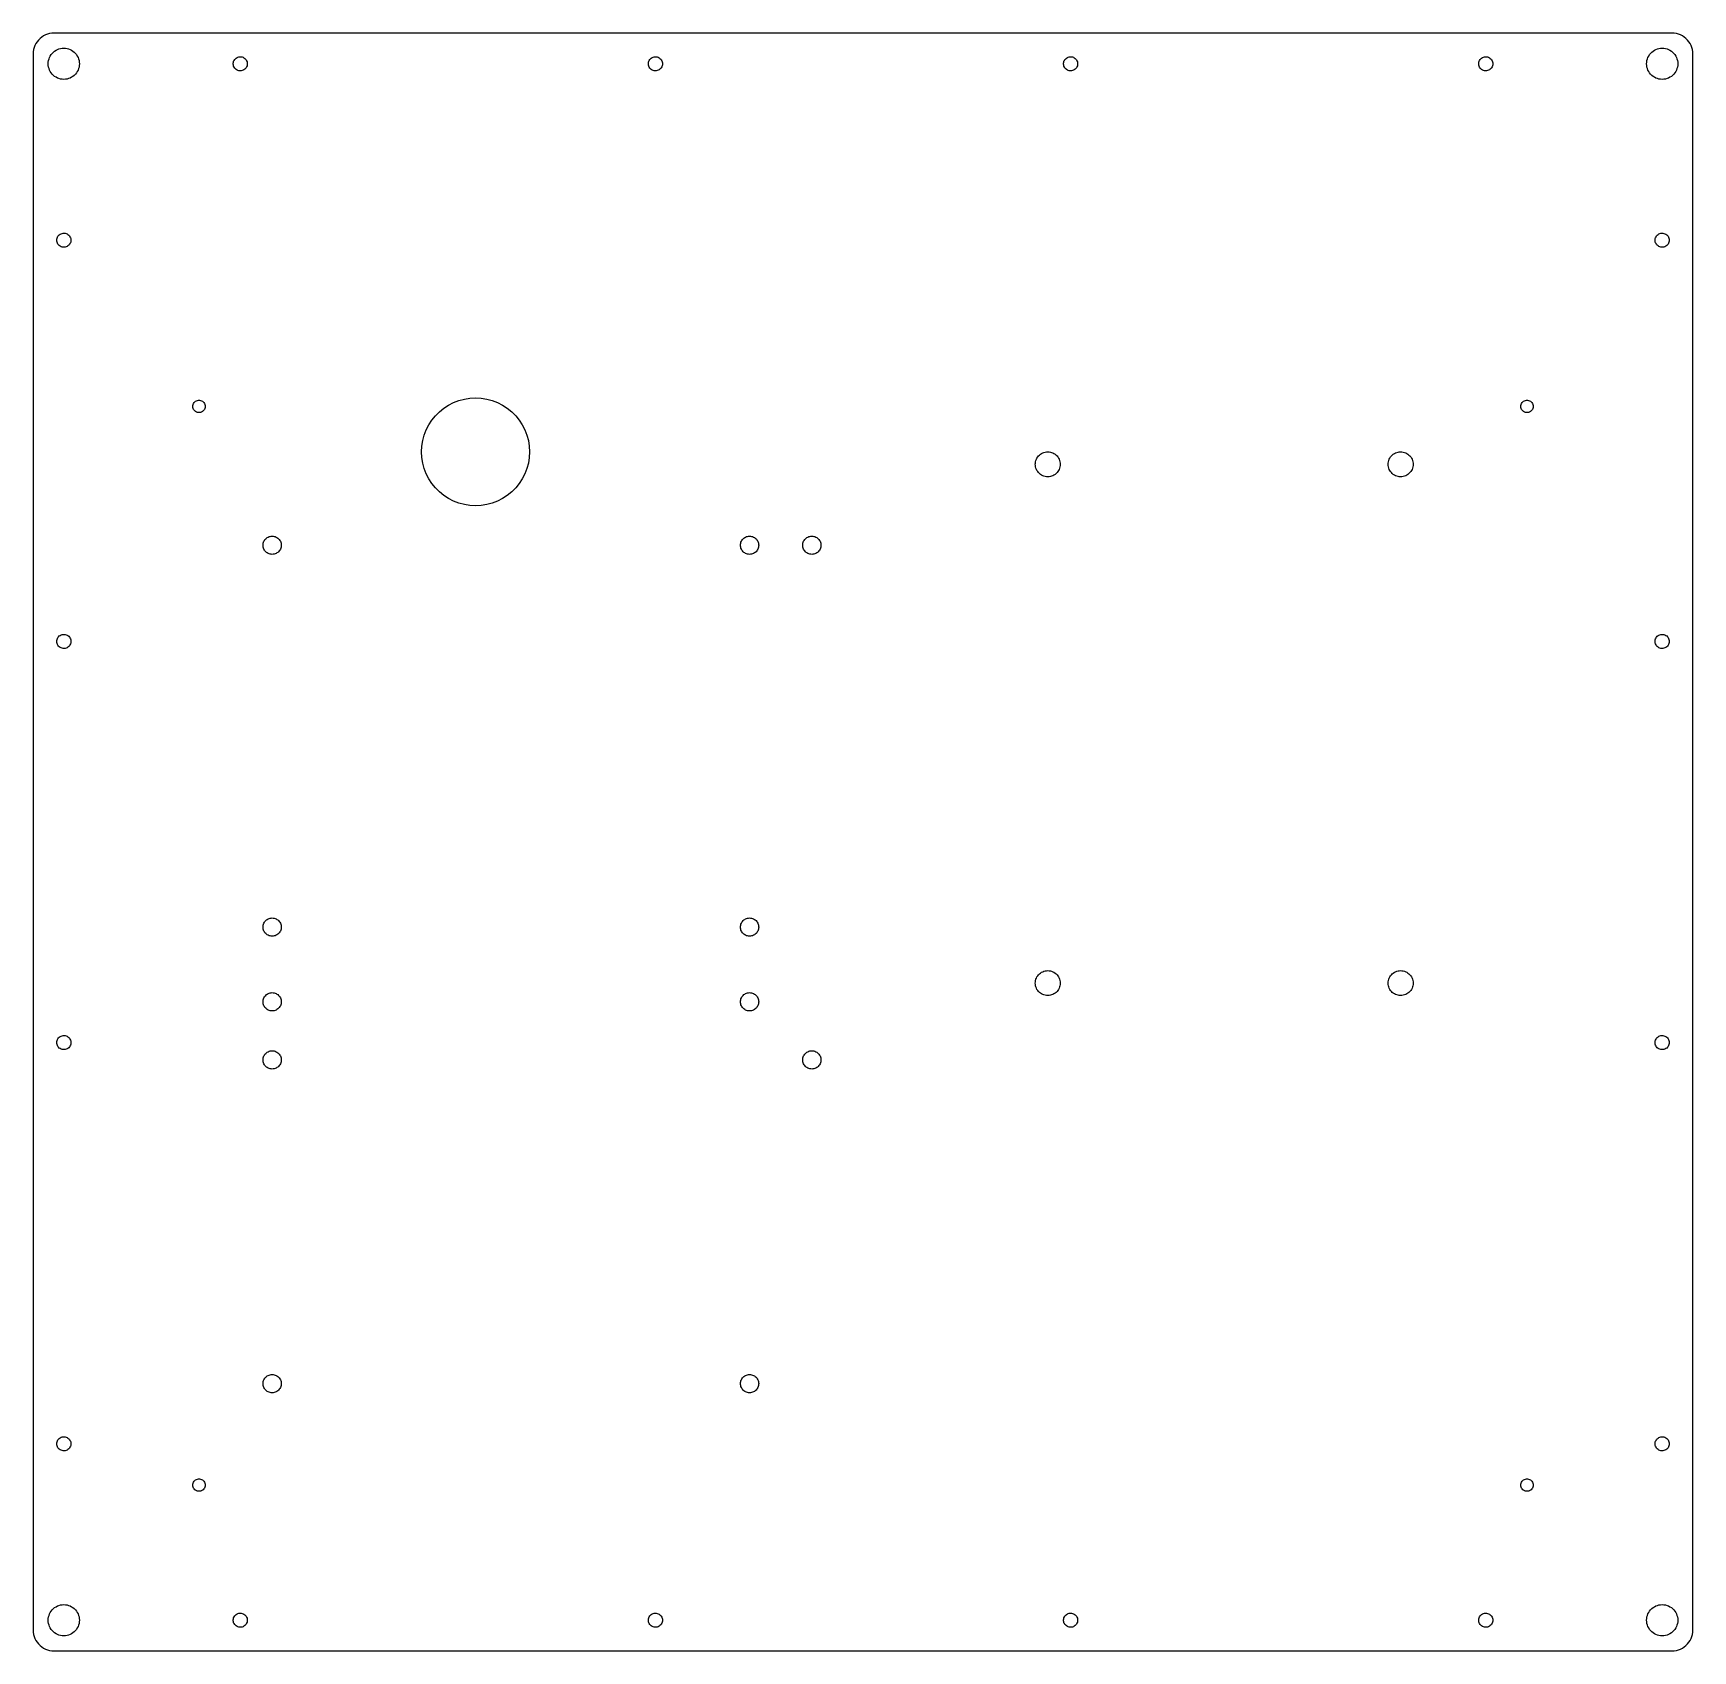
# Model space of a CAD drawing. Header units: metres. Extents: x -200 to 200, y -195 to 195.
import ezdxf

# ---------------------------------------------------------------- set-up
doc = ezdxf.new("R2010")
doc.units = ezdxf.units.M

msp = doc.modelspace()

# ---------------------------------------------------------------- linework, layer by layer
for p, q in [((-199.443, 191.909), (-199.63, 191.42)), ((-199.205, 192.375), (-199.443, 191.909)), ((-198.92, 192.814), (-199.205, 192.375)), ((-198.591, 193.221), (-198.92, 192.814)), ((-198.221, 193.591), (-198.591, 193.221)), ((-197.814, 193.92), (-198.221, 193.591)), ((-197.375, 194.205), (-197.814, 193.92)), ((-196.909, 194.443), (-197.375, 194.205)), ((-196.42, 194.63), (-196.909, 194.443)), ((-195.915, 194.766), (-196.42, 194.63)), ((-195.398, 194.848), (-195.915, 194.766)), ((-194.875, 194.875), (-195.398, 194.848)), ((194.875, 194.875), (-194.875, 194.875)), ((195.398, 194.848), (194.875, 194.875)), ((195.915, 194.766), (195.398, 194.848)), ((196.42, 194.63), (195.915, 194.766)), ((196.909, 194.443), (196.42, 194.63)), ((197.375, 194.205), (196.909, 194.443)), ((197.814, 193.92), (197.375, 194.205)), ((198.221, 193.591), (197.814, 193.92)), ((198.591, 193.221), (198.221, 193.591)), ((198.92, 192.814), (198.591, 193.221)), ((199.205, 192.375), (198.92, 192.814)), ((199.443, 191.909), (199.205, 192.375)), ((199.63, 191.42), (199.443, 191.909)), ((-199.848, 190.398), (-199.875, 189.875)), ((-199.875, 189.875), (-199.875, -189.875)), ((-199.766, 190.915), (-199.848, 190.398)), ((-199.63, 191.42), (-199.766, 190.915)), ((-196.25, 187.5), (-196.229, 187.892)), ((-196.229, 187.892), (-196.168, 188.28)), ((-196.168, 188.28), (-196.066, 188.659)), ((-196.066, 188.659), (-195.926, 189.025)), ((-195.926, 189.025), (-195.748, 189.375)), ((-195.748, 189.375), (-195.534, 189.704)), ((-195.534, 189.704), (-195.287, 190.009)), ((-195.287, 190.009), (-195.009, 190.287)), ((-195.009, 190.287), (-194.704, 190.534)), ((-194.704, 190.534), (-194.375, 190.748)), ((-194.375, 190.748), (-194.025, 190.926)), ((-194.025, 190.926), (-193.659, 191.066)), ((-193.659, 191.066), (-193.28, 191.168)), ((-193.28, 191.168), (-192.892, 191.229)), ((-192.892, 191.229), (-192.5, 191.25)), ((-192.5, 191.25), (-192.108, 191.229)), ((-192.108, 191.229), (-191.72, 191.168)), ((-191.72, 191.168), (-191.341, 191.066)), ((-191.341, 191.066), (-190.975, 190.926)), ((-190.975, 190.926), (-190.625, 190.748)), ((-190.625, 190.748), (-190.296, 190.534)), ((-190.296, 190.534), (-189.991, 190.287)), ((-189.991, 190.287), (-189.713, 190.009)), ((-189.713, 190.009), (-189.466, 189.704)), ((-189.466, 189.704), (-189.252, 189.375)), ((-189.252, 189.375), (-189.074, 189.025)), ((-189.074, 189.025), (-188.934, 188.659)), ((-188.934, 188.659), (-188.832, 188.28)), ((-188.832, 188.28), (-188.771, 187.892)), ((-188.771, 187.892), (-188.75, 187.5)), ((-151.659, 187.87), (-151.588, 188.107)), ((-151.588, 188.107), (-151.482, 188.332)), ((-151.482, 188.332), (-151.346, 188.539)), ((-151.346, 188.539), (-151.18, 188.724)), ((-151.18, 188.724), (-150.989, 188.883)), ((-150.989, 188.883), (-150.777, 189.012)), ((-150.777, 189.012), (-150.549, 189.109)), ((-150.549, 189.109), (-150.309, 189.172)), ((-150.309, 189.172), (-150.062, 189.199)), ((-150.062, 189.199), (-149.814, 189.19)), ((-149.814, 189.19), (-149.57, 189.145)), ((-149.57, 189.145), (-149.335, 189.065)), ((-149.335, 189.065), (-149.114, 188.951)), ((-149.114, 188.951), (-148.913, 188.807)), ((-148.913, 188.807), (-148.734, 188.634)), ((-148.734, 188.634), (-148.582, 188.438)), ((-148.582, 188.438), (-148.461, 188.222)), ((-148.461, 188.222), (-148.372, 187.99)), ((-148.372, 187.99), (-148.318, 187.748)), ((-51.6593, 187.87), (-51.5878, 188.107)), ((-51.5878, 188.107), (-51.4825, 188.332)), ((-51.4825, 188.332), (-51.3455, 188.539)), ((-51.3455, 188.539), (-51.1799, 188.724)), ((-51.1799, 188.724), (-50.9892, 188.883)), ((-50.9892, 188.883), (-50.7773, 189.012)), ((-50.7773, 189.012), (-50.5489, 189.109)), ((-50.5489, 189.109), (-50.3088, 189.172)), ((-50.3088, 189.172), (-50.0621, 189.199)), ((-50.0621, 189.199), (-49.8141, 189.19)), ((-49.8141, 189.19), (-49.57, 189.145)), ((-49.57, 189.145), (-49.3351, 189.065)), ((-49.3351, 189.065), (-49.1144, 188.951)), ((-49.1144, 188.951), (-48.9126, 188.807)), ((-48.9126, 188.807), (-48.7339, 188.634)), ((-48.7339, 188.634), (-48.5822, 188.438)), ((-48.5822, 188.438), (-48.4607, 188.222)), ((-48.4607, 188.222), (-48.3721, 187.99)), ((-48.3721, 187.99), (-48.3181, 187.748)), ((48.3407, 187.87), (48.4122, 188.107)), ((48.4122, 188.107), (48.5175, 188.332)), ((48.5175, 188.332), (48.6544, 188.539)), ((48.6544, 188.539), (48.8201, 188.724)), ((48.8201, 188.724), (49.0108, 188.883)), ((49.0108, 188.883), (49.2227, 189.012)), ((49.2227, 189.012), (49.4511, 189.109)), ((49.4511, 189.109), (49.6912, 189.172)), ((49.6912, 189.172), (49.9379, 189.199)), ((49.9379, 189.199), (50.1859, 189.19)), ((50.1859, 189.19), (50.43, 189.145)), ((50.43, 189.145), (50.6649, 189.065)), ((50.6649, 189.065), (50.8856, 188.951)), ((50.8856, 188.951), (51.0874, 188.807)), ((51.0874, 188.807), (51.2661, 188.634)), ((51.2661, 188.634), (51.4178, 188.438)), ((51.4178, 188.438), (51.5393, 188.222)), ((51.5393, 188.222), (51.6279, 187.99)), ((51.6279, 187.99), (51.6819, 187.748)), ((148.341, 187.87), (148.412, 188.107)), ((148.412, 188.107), (148.518, 188.332)), ((148.518, 188.332), (148.654, 188.539)), ((148.654, 188.539), (148.82, 188.724)), ((148.82, 188.724), (149.011, 188.883)), ((149.011, 188.883), (149.223, 189.012)), ((149.223, 189.012), (149.451, 189.109)), ((149.451, 189.109), (149.691, 189.172)), ((149.691, 189.172), (149.938, 189.199)), ((149.938, 189.199), (150.186, 189.19)), ((150.186, 189.19), (150.43, 189.145)), ((150.43, 189.145), (150.665, 189.065)), ((150.665, 189.065), (150.886, 188.951)), ((150.886, 188.951), (151.087, 188.807)), ((151.087, 188.807), (151.266, 188.634)), ((151.266, 188.634), (151.418, 188.438)), ((151.418, 188.438), (151.539, 188.222)), ((151.539, 188.222), (151.628, 187.99)), ((151.628, 187.99), (151.682, 187.748)), ((188.75, 187.5), (188.771, 187.892)), ((188.771, 187.892), (188.832, 188.28)), ((188.832, 188.28), (188.934, 188.659)), ((188.934, 188.659), (189.074, 189.025)), ((189.074, 189.025), (189.252, 189.375)), ((189.252, 189.375), (189.466, 189.704)), ((189.466, 189.704), (189.713, 190.009)), ((189.713, 190.009), (189.991, 190.287)), ((189.991, 190.287), (190.296, 190.534)), ((190.296, 190.534), (190.625, 190.748)), ((190.625, 190.748), (190.975, 190.926)), ((190.975, 190.926), (191.341, 191.066)), ((191.341, 191.066), (191.72, 191.168)), ((191.72, 191.168), (192.108, 191.229)), ((192.108, 191.229), (192.5, 191.25)), ((192.5, 191.25), (192.892, 191.229)), ((192.892, 191.229), (193.28, 191.168)), ((193.28, 191.168), (193.659, 191.066)), ((193.659, 191.066), (194.025, 190.926)), ((194.025, 190.926), (194.375, 190.748)), ((194.375, 190.748), (194.704, 190.534)), ((194.704, 190.534), (195.009, 190.287)), ((195.009, 190.287), (195.287, 190.009)), ((195.287, 190.009), (195.534, 189.704)), ((195.534, 189.704), (195.748, 189.375)), ((195.748, 189.375), (195.926, 189.025)), ((195.926, 189.025), (196.066, 188.659)), ((196.066, 188.659), (196.168, 188.28)), ((196.168, 188.28), (196.229, 187.892)), ((196.229, 187.892), (196.25, 187.5)), ((199.766, 190.915), (199.63, 191.42)), ((199.848, 190.398), (199.766, 190.915)), ((199.875, 189.875), (199.848, 190.398)), ((199.875, -189.875), (199.875, 189.875)), ((-196.229, 187.108), (-196.25, 187.5)), ((-196.168, 186.72), (-196.229, 187.108)), ((-196.066, 186.341), (-196.168, 186.72)), ((-195.926, 185.975), (-196.066, 186.341)), ((-195.748, 185.625), (-195.926, 185.975)), ((-195.534, 185.296), (-195.748, 185.625)), ((-195.287, 184.991), (-195.534, 185.296)), ((-195.009, 184.713), (-195.287, 184.991)), ((-194.704, 184.466), (-195.009, 184.713)), ((-194.375, 184.252), (-194.704, 184.466)), ((-194.025, 184.074), (-194.375, 184.252)), ((-193.659, 183.934), (-194.025, 184.074)), ((-193.28, 183.832), (-193.659, 183.934)), ((-191.341, 183.934), (-191.72, 183.832)), ((-190.975, 184.074), (-191.341, 183.934)), ((-190.625, 184.252), (-190.975, 184.074)), ((-190.296, 184.466), (-190.625, 184.252)), ((-189.991, 184.713), (-190.296, 184.466)), ((-189.713, 184.991), (-189.991, 184.713)), ((-189.466, 185.296), (-189.713, 184.991)), ((-189.252, 185.625), (-189.466, 185.296)), ((-189.074, 185.975), (-189.252, 185.625)), ((-188.934, 186.341), (-189.074, 185.975)), ((-188.832, 186.72), (-188.934, 186.341)), ((-188.771, 187.108), (-188.832, 186.72)), ((-188.75, 187.5), (-188.771, 187.108)), ((-151.695, 187.624), (-151.659, 187.87)), ((-151.695, 187.376), (-151.695, 187.624)), ((-151.659, 187.13), (-151.695, 187.376)), ((-151.588, 186.893), (-151.659, 187.13)), ((-151.482, 186.668), (-151.588, 186.893)), ((-151.346, 186.461), (-151.482, 186.668)), ((-151.18, 186.276), (-151.346, 186.461)), ((-150.989, 186.117), (-151.18, 186.276)), ((-150.777, 185.988), (-150.989, 186.117)), ((-150.549, 185.891), (-150.777, 185.988)), ((-150.309, 185.828), (-150.549, 185.891)), ((-150.062, 185.801), (-150.309, 185.828)), ((-149.814, 185.81), (-150.062, 185.801)), ((-149.57, 185.855), (-149.814, 185.81)), ((-149.335, 185.935), (-149.57, 185.855)), ((-149.114, 186.049), (-149.335, 185.935)), ((-148.913, 186.193), (-149.114, 186.049)), ((-148.734, 186.366), (-148.913, 186.193)), ((-148.582, 186.562), (-148.734, 186.366)), ((-148.461, 186.778), (-148.582, 186.562)), ((-148.372, 187.01), (-148.461, 186.778)), ((-148.318, 187.252), (-148.372, 187.01)), ((-148.318, 187.748), (-148.3, 187.5)), ((-148.3, 187.5), (-148.318, 187.252)), ((-51.6955, 187.624), (-51.6593, 187.87)), ((-51.6955, 187.376), (-51.6955, 187.624)), ((-51.6593, 187.13), (-51.6955, 187.376)), ((-51.5878, 186.893), (-51.6593, 187.13)), ((-51.4825, 186.668), (-51.5878, 186.893)), ((-51.3455, 186.461), (-51.4825, 186.668)), ((-51.1799, 186.276), (-51.3455, 186.461)), ((-50.9892, 186.117), (-51.1799, 186.276)), ((-50.7773, 185.988), (-50.9892, 186.117)), ((-50.5489, 185.891), (-50.7773, 185.988)), ((-50.3088, 185.828), (-50.5489, 185.891)), ((-50.0621, 185.801), (-50.3088, 185.828)), ((-49.8141, 185.81), (-50.0621, 185.801)), ((-49.57, 185.855), (-49.8141, 185.81)), ((-49.3351, 185.935), (-49.57, 185.855)), ((-49.1144, 186.049), (-49.3351, 185.935)), ((-48.9126, 186.193), (-49.1144, 186.049)), ((-48.7339, 186.366), (-48.9126, 186.193)), ((-48.5822, 186.562), (-48.7339, 186.366)), ((-48.4607, 186.778), (-48.5822, 186.562)), ((-48.3721, 187.01), (-48.4607, 186.778)), ((-48.3181, 187.252), (-48.3721, 187.01)), ((-48.3181, 187.748), (-48.3, 187.5)), ((-48.3, 187.5), (-48.3181, 187.252)), ((48.3045, 187.624), (48.3407, 187.87)), ((48.3045, 187.376), (48.3045, 187.624)), ((48.3407, 187.13), (48.3045, 187.376)), ((48.4122, 186.893), (48.3407, 187.13)), ((48.5175, 186.668), (48.4122, 186.893)), ((48.6544, 186.461), (48.5175, 186.668)), ((48.8201, 186.276), (48.6544, 186.461)), ((49.0108, 186.117), (48.8201, 186.276)), ((49.2227, 185.988), (49.0108, 186.117)), ((49.4511, 185.891), (49.2227, 185.988)), ((49.6912, 185.828), (49.4511, 185.891)), ((49.9379, 185.801), (49.6912, 185.828)), ((50.1859, 185.81), (49.9379, 185.801)), ((50.43, 185.855), (50.1859, 185.81)), ((50.6649, 185.935), (50.43, 185.855)), ((50.8856, 186.049), (50.6649, 185.935)), ((51.0874, 186.193), (50.8856, 186.049)), ((51.2661, 186.366), (51.0874, 186.193)), ((51.4178, 186.562), (51.2661, 186.366)), ((51.5393, 186.778), (51.4178, 186.562)), ((51.6279, 187.01), (51.5393, 186.778)), ((51.6819, 187.252), (51.6279, 187.01)), ((51.6819, 187.748), (51.7, 187.5)), ((51.7, 187.5), (51.6819, 187.252)), ((148.305, 187.624), (148.341, 187.87)), ((148.305, 187.376), (148.305, 187.624)), ((148.341, 187.13), (148.305, 187.376)), ((148.412, 186.893), (148.341, 187.13)), ((148.518, 186.668), (148.412, 186.893)), ((148.654, 186.461), (148.518, 186.668)), ((148.82, 186.276), (148.654, 186.461)), ((149.011, 186.117), (148.82, 186.276)), ((149.223, 185.988), (149.011, 186.117)), ((149.451, 185.891), (149.223, 185.988)), ((149.691, 185.828), (149.451, 185.891)), ((149.938, 185.801), (149.691, 185.828)), ((150.186, 185.81), (149.938, 185.801)), ((150.43, 185.855), (150.186, 185.81)), ((150.665, 185.935), (150.43, 185.855)), ((150.886, 186.049), (150.665, 185.935)), ((151.087, 186.193), (150.886, 186.049)), ((151.266, 186.366), (151.087, 186.193)), ((151.418, 186.562), (151.266, 186.366)), ((151.539, 186.778), (151.418, 186.562)), ((151.628, 187.01), (151.539, 186.778)), ((151.682, 187.252), (151.628, 187.01)), ((151.682, 187.748), (151.7, 187.5)), ((151.7, 187.5), (151.682, 187.252)), ((188.771, 187.108), (188.75, 187.5)), ((188.832, 186.72), (188.771, 187.108)), ((188.934, 186.341), (188.832, 186.72)), ((189.074, 185.975), (188.934, 186.341)), ((189.252, 185.625), (189.074, 185.975)), ((189.466, 185.296), (189.252, 185.625)), ((189.713, 184.991), (189.466, 185.296)), ((189.991, 184.713), (189.713, 184.991)), ((190.296, 184.466), (189.991, 184.713)), ((190.625, 184.252), (190.296, 184.466)), ((190.975, 184.074), (190.625, 184.252)), ((191.341, 183.934), (190.975, 184.074)), ((191.72, 183.832), (191.341, 183.934)), ((193.659, 183.934), (193.28, 183.832)), ((194.025, 184.074), (193.659, 183.934)), ((194.375, 184.252), (194.025, 184.074)), ((194.704, 184.466), (194.375, 184.252)), ((195.009, 184.713), (194.704, 184.466)), ((195.287, 184.991), (195.009, 184.713)), ((195.534, 185.296), (195.287, 184.991)), ((195.748, 185.625), (195.534, 185.296)), ((195.926, 185.975), (195.748, 185.625)), ((196.066, 186.341), (195.926, 185.975)), ((196.168, 186.72), (196.066, 186.341)), ((196.229, 187.108), (196.168, 186.72)), ((196.25, 187.5), (196.229, 187.108)), ((-192.892, 183.771), (-193.28, 183.832)), ((-192.5, 183.75), (-192.892, 183.771)), ((-192.108, 183.771), (-192.5, 183.75)), ((-191.72, 183.832), (-192.108, 183.771)), ((192.108, 183.771), (191.72, 183.832)), ((192.5, 183.75), (192.108, 183.771)), ((192.892, 183.771), (192.5, 183.75)), ((193.28, 183.832), (192.892, 183.771)), ((-194.2, 145), (-194.182, 145.248)), ((-194.182, 144.752), (-194.2, 145)), ((-194.182, 145.248), (-194.128, 145.49)), ((-194.128, 144.51), (-194.182, 144.752)), ((-194.128, 145.49), (-194.039, 145.722)), ((-194.039, 144.278), (-194.128, 144.51)), ((-194.039, 145.722), (-193.918, 145.938)), ((-193.918, 144.062), (-194.039, 144.278)), ((-193.918, 145.938), (-193.766, 146.134)), ((-193.766, 143.866), (-193.918, 144.062)), ((-193.766, 146.134), (-193.587, 146.307)), ((-193.587, 146.307), (-193.386, 146.451)), ((-193.386, 146.451), (-193.165, 146.565)), ((-193.165, 146.565), (-192.93, 146.645)), ((-192.93, 146.645), (-192.686, 146.69)), ((-192.686, 146.69), (-192.438, 146.699)), ((-192.438, 146.699), (-192.191, 146.672)), ((-192.191, 146.672), (-191.951, 146.609)), ((-191.951, 146.609), (-191.723, 146.512)), ((-191.723, 146.512), (-191.511, 146.383)), ((-191.511, 146.383), (-191.32, 146.224)), ((-191.32, 146.224), (-191.154, 146.039)), ((-191.154, 143.961), (-191.32, 143.776)), ((-191.154, 146.039), (-191.018, 145.832)), ((-191.018, 144.168), (-191.154, 143.961)), ((-191.018, 145.832), (-190.912, 145.607)), ((-190.912, 144.393), (-191.018, 144.168)), ((-190.912, 145.607), (-190.841, 145.37)), ((-190.841, 144.63), (-190.912, 144.393)), ((-190.841, 145.37), (-190.805, 145.124)), ((-190.805, 144.876), (-190.841, 144.63)), ((-190.805, 145.124), (-190.805, 144.876)), ((190.805, 145.124), (190.841, 145.37)), ((190.805, 144.876), (190.805, 145.124)), ((190.841, 144.63), (190.805, 144.876)), ((190.841, 145.37), (190.912, 145.607)), ((190.912, 144.393), (190.841, 144.63)), ((190.912, 145.607), (191.018, 145.832)), ((191.018, 144.168), (190.912, 144.393)), ((191.018, 145.832), (191.154, 146.039)), ((191.154, 143.961), (191.018, 144.168)), ((191.154, 146.039), (191.32, 146.224)), ((191.32, 143.776), (191.154, 143.961)), ((191.32, 146.224), (191.511, 146.383)), ((191.511, 146.383), (191.723, 146.512)), ((191.723, 146.512), (191.951, 146.609)), ((191.951, 146.609), (192.191, 146.672)), ((192.191, 146.672), (192.438, 146.699)), ((192.438, 146.699), (192.686, 146.69)), ((192.686, 146.69), (192.93, 146.645)), ((192.93, 146.645), (193.165, 146.565)), ((193.165, 146.565), (193.386, 146.451)), ((193.386, 146.451), (193.587, 146.307)), ((193.587, 146.307), (193.766, 146.134)), ((193.766, 146.134), (193.918, 145.938)), ((193.918, 144.062), (193.766, 143.866)), ((193.918, 145.938), (194.039, 145.722)), ((194.039, 144.278), (193.918, 144.062)), ((194.039, 145.722), (194.128, 145.49)), ((194.128, 144.51), (194.039, 144.278)), ((194.128, 145.49), (194.182, 145.248)), ((194.182, 144.752), (194.128, 144.51)), ((194.182, 145.248), (194.2, 145)), ((194.2, 145), (194.182, 144.752)), ((-193.587, 143.693), (-193.766, 143.866)), ((-193.386, 143.549), (-193.587, 143.693)), ((-193.165, 143.435), (-193.386, 143.549)), ((-192.93, 143.355), (-193.165, 143.435)), ((-192.686, 143.31), (-192.93, 143.355)), ((-192.438, 143.301), (-192.686, 143.31)), ((-192.191, 143.328), (-192.438, 143.301)), ((-191.951, 143.391), (-192.191, 143.328)), ((-191.723, 143.488), (-191.951, 143.391)), ((-191.511, 143.617), (-191.723, 143.488)), ((-191.32, 143.776), (-191.511, 143.617)), ((191.511, 143.617), (191.32, 143.776)), ((191.723, 143.488), (191.511, 143.617)), ((191.951, 143.391), (191.723, 143.488)), ((192.191, 143.328), (191.951, 143.391)), ((192.438, 143.301), (192.191, 143.328)), ((192.686, 143.31), (192.438, 143.301)), ((192.93, 143.355), (192.686, 143.31)), ((193.165, 143.435), (192.93, 143.355)), ((193.386, 143.549), (193.165, 143.435)), ((193.587, 143.693), (193.386, 143.549)), ((193.766, 143.866), (193.587, 143.693)), ((-161.45, 104.95), (-161.43, 105.197)), ((-161.43, 104.703), (-161.45, 104.95)), ((-161.43, 105.197), (-161.369, 105.437)), ((-161.369, 104.463), (-161.43, 104.703)), ((-161.369, 105.437), (-161.269, 105.664)), ((-161.269, 104.236), (-161.369, 104.463)), ((-161.269, 105.664), (-161.134, 105.871)), ((-161.134, 104.029), (-161.269, 104.236)), ((-161.134, 105.871), (-160.966, 106.054)), ((-160.966, 103.846), (-161.134, 104.029)), ((-160.966, 106.054), (-160.77, 106.206)), ((-160.77, 106.206), (-160.553, 106.324)), ((-160.553, 106.324), (-160.318, 106.404)), ((-160.318, 106.404), (-160.074, 106.445)), ((-160.074, 106.445), (-159.826, 106.445)), ((-159.826, 106.445), (-159.582, 106.404)), ((-159.582, 106.404), (-159.347, 106.324)), ((-159.347, 106.324), (-159.13, 106.206)), ((-159.13, 106.206), (-158.934, 106.054)), ((-158.934, 106.054), (-158.766, 105.871)), ((-158.766, 104.029), (-158.934, 103.846)), ((-158.766, 105.871), (-158.631, 105.664)), ((-158.631, 104.236), (-158.766, 104.029)), ((-158.631, 105.664), (-158.531, 105.437)), ((-158.531, 104.463), (-158.631, 104.236)), ((-158.531, 105.437), (-158.47, 105.197)), ((-158.47, 104.703), (-158.531, 104.463)), ((-158.47, 105.197), (-158.45, 104.95)), ((-158.45, 104.95), (-158.47, 104.703)), ((-102.019, 103.661), (-100.961, 104.517)), ((-100.961, 104.517), (-99.82, 105.258)), ((-99.82, 105.258), (-98.6076, 105.876)), ((-98.6076, 105.876), (-97.3372, 106.364)), ((-97.3372, 106.364), (-96.0228, 106.716)), ((-96.0228, 106.716), (-94.6789, 106.929)), ((-94.6789, 106.929), (-93.32, 107)), ((-93.32, 107), (-91.9611, 106.929)), ((-91.9611, 106.929), (-90.6171, 106.716)), ((-90.6171, 106.716), (-89.3028, 106.364)), ((-89.3028, 106.364), (-88.0324, 105.876)), ((-88.0324, 105.876), (-86.82, 105.258)), ((-86.82, 105.258), (-85.6788, 104.517)), ((-85.6788, 104.517), (-84.6213, 103.661)), ((158.45, 104.95), (158.47, 105.197)), ((158.47, 104.703), (158.45, 104.95)), ((158.47, 105.197), (158.531, 105.437)), ((158.531, 104.463), (158.47, 104.703)), ((158.531, 105.437), (158.631, 105.664)), ((158.631, 104.236), (158.531, 104.463)), ((158.631, 105.664), (158.766, 105.871)), ((158.766, 104.029), (158.631, 104.236)), ((158.766, 105.871), (158.934, 106.054)), ((158.934, 103.846), (158.766, 104.029)), ((158.934, 106.054), (159.13, 106.206)), ((159.13, 106.206), (159.347, 106.324)), ((159.347, 106.324), (159.582, 106.404)), ((159.582, 106.404), (159.826, 106.445)), ((159.826, 106.445), (160.074, 106.445)), ((160.074, 106.445), (160.318, 106.404)), ((160.318, 106.404), (160.553, 106.324)), ((160.553, 106.324), (160.77, 106.206)), ((160.77, 106.206), (160.966, 106.054)), ((160.966, 106.054), (161.134, 105.871)), ((161.134, 104.029), (160.966, 103.846)), ((161.134, 105.871), (161.269, 105.664)), ((161.269, 104.236), (161.134, 104.029)), ((161.269, 105.664), (161.369, 105.437)), ((161.369, 104.463), (161.269, 104.236)), ((161.369, 105.437), (161.43, 105.197)), ((161.43, 104.703), (161.369, 104.463)), ((161.43, 105.197), (161.45, 104.95)), ((161.45, 104.95), (161.43, 104.703)), ((-160.77, 103.694), (-160.966, 103.846)), ((-160.553, 103.576), (-160.77, 103.694)), ((-160.318, 103.496), (-160.553, 103.576)), ((-160.074, 103.455), (-160.318, 103.496)), ((-159.826, 103.455), (-160.074, 103.455)), ((-159.582, 103.496), (-159.826, 103.455)), ((-159.347, 103.576), (-159.582, 103.496)), ((-159.13, 103.694), (-159.347, 103.576)), ((-158.934, 103.846), (-159.13, 103.694)), ((-105.196, 99.2876), (-104.578, 100.5)), ((-104.578, 100.5), (-103.837, 101.641)), ((-103.837, 101.641), (-102.981, 102.699)), ((-102.981, 102.699), (-102.019, 103.661)), ((-84.6213, 103.661), (-83.6591, 102.699)), ((-83.6591, 102.699), (-82.8028, 101.641)), ((-82.8028, 101.641), (-82.0617, 100.5)), ((-82.0617, 100.5), (-81.4439, 99.2876)), ((159.13, 103.694), (158.934, 103.846)), ((159.347, 103.576), (159.13, 103.694)), ((159.582, 103.496), (159.347, 103.576)), ((159.826, 103.455), (159.582, 103.496)), ((160.074, 103.455), (159.826, 103.455)), ((160.318, 103.496), (160.074, 103.455)), ((160.553, 103.576), (160.318, 103.496)), ((160.77, 103.694), (160.553, 103.576)), ((160.966, 103.846), (160.77, 103.694)), ((-106.249, 95.3589), (-106.036, 96.7029)), ((-106.036, 96.7029), (-105.684, 98.0172)), ((-105.684, 98.0172), (-105.196, 99.2876)), ((-81.4439, 99.2876), (-80.9563, 98.0172)), ((-80.9563, 98.0172), (-80.6041, 96.7029)), ((-80.6041, 96.7029), (-80.3912, 95.3589)), ((-106.32, 94), (-106.249, 95.3589)), ((-106.249, 92.6411), (-106.32, 94)), ((-106.036, 91.2971), (-106.249, 92.6411)), ((-80.3912, 92.6411), (-80.6041, 91.2971)), ((-80.3912, 95.3589), (-80.32, 94)), ((-80.32, 94), (-80.3912, 92.6411)), ((41.6468, 91.927), (41.7594, 92.2202)), ((41.7594, 92.2202), (41.9019, 92.5)), ((41.9019, 92.5), (42.0729, 92.7634)), ((42.0729, 92.7634), (42.2706, 93.0074)), ((42.2706, 93.0074), (42.4926, 93.2294)), ((42.4926, 93.2294), (42.7366, 93.427)), ((42.7366, 93.427), (43, 93.5981)), ((43, 93.5981), (43.2798, 93.7406)), ((43.2798, 93.7406), (43.5729, 93.8532)), ((43.5729, 93.8532), (43.8763, 93.9344)), ((43.8763, 93.9344), (44.1864, 93.9836)), ((44.1864, 93.9836), (44.5, 94)), ((44.5, 94), (44.8136, 93.9836)), ((44.8136, 93.9836), (45.1237, 93.9344)), ((45.1237, 93.9344), (45.427, 93.8532)), ((45.427, 93.8532), (45.7202, 93.7406)), ((45.7202, 93.7406), (46, 93.5981)), ((46, 93.5981), (46.2634, 93.427)), ((46.2634, 93.427), (46.5074, 93.2294)), ((46.5074, 93.2294), (46.7294, 93.0074)), ((46.7294, 93.0074), (46.927, 92.7634)), ((46.927, 92.7634), (47.0981, 92.5)), ((47.0981, 92.5), (47.2406, 92.2202)), ((47.2406, 92.2202), (47.3532, 91.927)), ((126.647, 91.927), (126.759, 92.2202)), ((126.759, 92.2202), (126.902, 92.5)), ((126.902, 92.5), (127.073, 92.7634)), ((127.073, 92.7634), (127.271, 93.0074)), ((127.271, 93.0074), (127.493, 93.2294)), ((127.493, 93.2294), (127.737, 93.427)), ((127.737, 93.427), (128, 93.5981)), ((128, 93.5981), (128.28, 93.7406)), ((128.28, 93.7406), (128.573, 93.8532)), ((128.573, 93.8532), (128.876, 93.9344)), ((128.876, 93.9344), (129.186, 93.9836)), ((129.186, 93.9836), (129.5, 94)), ((129.5, 94), (129.814, 93.9836)), ((129.814, 93.9836), (130.124, 93.9344)), ((130.124, 93.9344), (130.427, 93.8532)), ((130.427, 93.8532), (130.72, 93.7406)), ((130.72, 93.7406), (131, 93.5981)), ((131, 93.5981), (131.263, 93.427)), ((131.263, 93.427), (131.507, 93.2294)), ((131.507, 93.2294), (131.729, 93.0074)), ((131.729, 93.0074), (131.927, 92.7634)), ((131.927, 92.7634), (132.098, 92.5)), ((132.098, 92.5), (132.241, 92.2202)), ((132.241, 92.2202), (132.353, 91.927)), ((-105.684, 89.9828), (-106.036, 91.2971)), ((-105.196, 88.7124), (-105.684, 89.9828)), ((-104.578, 87.5), (-105.196, 88.7124)), ((-81.4439, 88.7124), (-82.0617, 87.5)), ((-80.9563, 89.9828), (-81.4439, 88.7124)), ((-80.6041, 91.2971), (-80.9563, 89.9828)), ((41.5, 91), (41.5164, 91.3136)), ((41.5164, 90.6864), (41.5, 91)), ((41.5164, 91.3136), (41.5656, 91.6237)), ((41.5656, 90.3763), (41.5164, 90.6864)), ((41.5656, 91.6237), (41.6468, 91.927)), ((41.6468, 90.073), (41.5656, 90.3763)), ((41.7594, 89.7798), (41.6468, 90.073)), ((41.9019, 89.5), (41.7594, 89.7798)), ((42.0729, 89.2366), (41.9019, 89.5)), ((42.2706, 88.9926), (42.0729, 89.2366)), ((42.4926, 88.7706), (42.2706, 88.9926)), ((42.7366, 88.573), (42.4926, 88.7706)), ((43, 88.4019), (42.7366, 88.573)), ((43.2798, 88.2594), (43, 88.4019)), ((43.5729, 88.1468), (43.2798, 88.2594)), ((43.8763, 88.0656), (43.5729, 88.1468)), ((44.1864, 88.0164), (43.8763, 88.0656)), ((44.5, 88), (44.1864, 88.0164)), ((44.8136, 88.0164), (44.5, 88)), ((45.1237, 88.0656), (44.8136, 88.0164)), ((45.427, 88.1468), (45.1237, 88.0656)), ((45.7202, 88.2594), (45.427, 88.1468)), ((46, 88.4019), (45.7202, 88.2594)), ((46.2634, 88.573), (46, 88.4019)), ((46.5074, 88.7706), (46.2634, 88.573)), ((46.7294, 88.9926), (46.5074, 88.7706)), ((46.927, 89.2366), (46.7294, 88.9926)), ((47.0981, 89.5), (46.927, 89.2366)), ((47.2406, 89.7798), (47.0981, 89.5)), ((47.3532, 90.073), (47.2406, 89.7798)), ((47.3532, 91.927), (47.4344, 91.6237)), ((47.4344, 90.3763), (47.3532, 90.073)), ((47.4344, 91.6237), (47.4836, 91.3136)), ((47.4836, 90.6864), (47.4344, 90.3763)), ((47.4836, 91.3136), (47.5, 91)), ((47.5, 91), (47.4836, 90.6864)), ((126.5, 91), (126.516, 91.3136)), ((126.516, 90.6864), (126.5, 91)), ((126.516, 91.3136), (126.566, 91.6237)), ((126.566, 90.3763), (126.516, 90.6864)), ((126.566, 91.6237), (126.647, 91.927)), ((126.647, 90.073), (126.566, 90.3763)), ((126.759, 89.7798), (126.647, 90.073)), ((126.902, 89.5), (126.759, 89.7798)), ((127.073, 89.2366), (126.902, 89.5)), ((127.271, 88.9926), (127.073, 89.2366)), ((127.493, 88.7706), (127.271, 88.9926)), ((127.737, 88.573), (127.493, 88.7706)), ((128, 88.4019), (127.737, 88.573)), ((128.28, 88.2594), (128, 88.4019)), ((128.573, 88.1468), (128.28, 88.2594)), ((128.876, 88.0656), (128.573, 88.1468)), ((129.186, 88.0164), (128.876, 88.0656)), ((129.5, 88), (129.186, 88.0164)), ((129.814, 88.0164), (129.5, 88)), ((130.124, 88.0656), (129.814, 88.0164)), ((130.427, 88.1468), (130.124, 88.0656)), ((130.72, 88.2594), (130.427, 88.1468)), ((131, 88.4019), (130.72, 88.2594)), ((131.263, 88.573), (131, 88.4019)), ((131.507, 88.7706), (131.263, 88.573)), ((131.729, 88.9926), (131.507, 88.7706)), ((131.927, 89.2366), (131.729, 88.9926)), ((132.098, 89.5), (131.927, 89.2366)), ((132.241, 89.7798), (132.098, 89.5)), ((132.353, 90.073), (132.241, 89.7798)), ((132.353, 91.927), (132.434, 91.6237)), ((132.434, 90.3763), (132.353, 90.073)), ((132.434, 91.6237), (132.484, 91.3136)), ((132.484, 90.6864), (132.434, 90.3763)), ((132.484, 91.3136), (132.5, 91)), ((132.5, 91), (132.484, 90.6864)), ((-103.837, 86.3588), (-104.578, 87.5)), ((-102.981, 85.3013), (-103.837, 86.3588)), ((-102.019, 84.3391), (-102.981, 85.3013)), ((-100.961, 83.4828), (-102.019, 84.3391)), ((-84.6213, 84.3391), (-85.6788, 83.4828)), ((-83.6591, 85.3013), (-84.6213, 84.3391)), ((-82.8028, 86.3588), (-83.6591, 85.3013)), ((-82.0617, 87.5), (-82.8028, 86.3588)), ((-99.82, 82.7417), (-100.961, 83.4828)), ((-98.6076, 82.1239), (-99.82, 82.7417)), ((-97.3372, 81.6363), (-98.6076, 82.1239)), ((-96.0228, 81.2841), (-97.3372, 81.6363)), ((-94.6789, 81.0712), (-96.0228, 81.2841)), ((-93.32, 81), (-94.6789, 81.0712)), ((-91.9611, 81.0712), (-93.32, 81)), ((-90.6171, 81.2841), (-91.9611, 81.0712)), ((-89.3028, 81.6363), (-90.6171, 81.2841)), ((-88.0324, 82.1239), (-89.3028, 81.6363)), ((-86.82, 82.7417), (-88.0324, 82.1239)), ((-85.6788, 83.4828), (-86.82, 82.7417)), ((-144.506, 71.7463), (-144.465, 71.9895)), ((-144.465, 71.9895), (-144.397, 72.2266)), ((-144.397, 72.2266), (-144.302, 72.4545)), ((-144.302, 72.4545), (-144.183, 72.6705)), ((-144.183, 72.6705), (-144.04, 72.8717)), ((-144.04, 72.8717), (-143.876, 73.0556)), ((-143.876, 73.0556), (-143.692, 73.22)), ((-143.692, 73.22), (-143.49, 73.3628)), ((-143.49, 73.3628), (-143.275, 73.4821)), ((-143.275, 73.4821), (-143.047, 73.5765)), ((-143.047, 73.5765), (-142.81, 73.6448)), ((-142.81, 73.6448), (-142.566, 73.6862)), ((-142.566, 73.6862), (-142.32, 73.7)), ((-142.32, 73.7), (-142.074, 73.6862)), ((-142.074, 73.6862), (-141.83, 73.6448)), ((-141.83, 73.6448), (-141.593, 73.5765)), ((-141.593, 73.5765), (-141.365, 73.4821)), ((-141.365, 73.4821), (-141.15, 73.3628)), ((-141.15, 73.3628), (-140.948, 73.22)), ((-140.948, 73.22), (-140.764, 73.0556)), ((-140.764, 73.0556), (-140.6, 72.8717)), ((-140.6, 72.8717), (-140.457, 72.6705)), ((-140.457, 72.6705), (-140.338, 72.4545)), ((-140.338, 72.4545), (-140.243, 72.2266)), ((-140.243, 72.2266), (-140.175, 71.9895)), ((-140.175, 71.9895), (-140.134, 71.7463)), ((-29.5062, 71.7463), (-29.4648, 71.9895)), ((-29.4648, 71.9895), (-29.3965, 72.2266)), ((-29.3965, 72.2266), (-29.3021, 72.4545)), ((-29.3021, 72.4545), (-29.1828, 72.6705)), ((-29.1828, 72.6705), (-29.04, 72.8717)), ((-29.04, 72.8717), (-28.8756, 73.0556)), ((-28.8756, 73.0556), (-28.6917, 73.22)), ((-28.6917, 73.22), (-28.4905, 73.3628)), ((-28.4905, 73.3628), (-28.2745, 73.4821)), ((-28.2745, 73.4821), (-28.0466, 73.5765)), ((-28.0466, 73.5765), (-27.8095, 73.6448)), ((-27.8095, 73.6448), (-27.5663, 73.6862)), ((-27.5663, 73.6862), (-27.32, 73.7)), ((-27.32, 73.7), (-27.0737, 73.6862)), ((-27.0737, 73.6862), (-26.8304, 73.6448)), ((-26.8304, 73.6448), (-26.5934, 73.5765)), ((-26.5934, 73.5765), (-26.3654, 73.4821)), ((-26.3654, 73.4821), (-26.1495, 73.3628)), ((-26.1495, 73.3628), (-25.9483, 73.22)), ((-25.9483, 73.22), (-25.7644, 73.0556)), ((-25.7644, 73.0556), (-25.6, 72.8717)), ((-25.6, 72.8717), (-25.4572, 72.6705)), ((-25.4572, 72.6705), (-25.3379, 72.4545)), ((-25.3379, 72.4545), (-25.2435, 72.2266)), ((-25.2435, 72.2266), (-25.1752, 71.9895)), ((-25.1752, 71.9895), (-25.1338, 71.7463)), ((-14.5062, 71.7463), (-14.4648, 71.9895)), ((-14.4648, 71.9895), (-14.3965, 72.2266)), ((-14.3965, 72.2266), (-14.3021, 72.4545)), ((-14.3021, 72.4545), (-14.1828, 72.6705)), ((-14.1828, 72.6705), (-14.04, 72.8717)), ((-14.04, 72.8717), (-13.8756, 73.0556)), ((-13.8756, 73.0556), (-13.6917, 73.22)), ((-13.6917, 73.22), (-13.4905, 73.3628)), ((-13.4905, 73.3628), (-13.2745, 73.4821)), ((-13.2745, 73.4821), (-13.0466, 73.5765)), ((-13.0466, 73.5765), (-12.8095, 73.6448)), ((-12.8095, 73.6448), (-12.5663, 73.6862)), ((-12.5663, 73.6862), (-12.32, 73.7)), ((-12.32, 73.7), (-12.0737, 73.6862)), ((-12.0737, 73.6862), (-11.8304, 73.6448)), ((-11.8304, 73.6448), (-11.5934, 73.5765)), ((-11.5934, 73.5765), (-11.3654, 73.4821)), ((-11.3654, 73.4821), (-11.1495, 73.3628)), ((-11.1495, 73.3628), (-10.9483, 73.22)), ((-10.9483, 73.22), (-10.7644, 73.0556)), ((-10.7644, 73.0556), (-10.6, 72.8717)), ((-10.6, 72.8717), (-10.4572, 72.6705)), ((-10.4572, 72.6705), (-10.3379, 72.4545)), ((-10.3379, 72.4545), (-10.2435, 72.2266)), ((-10.2435, 72.2266), (-10.1752, 71.9895)), ((-10.1752, 71.9895), (-10.1338, 71.7463)), ((-144.52, 71.5), (-144.506, 71.7463)), ((-144.506, 71.2537), (-144.52, 71.5)), ((-144.465, 71.0105), (-144.506, 71.2537)), ((-144.397, 70.7734), (-144.465, 71.0105)), ((-144.302, 70.5455), (-144.397, 70.7734)), ((-144.183, 70.3295), (-144.302, 70.5455)), ((-144.04, 70.1283), (-144.183, 70.3295)), ((-143.876, 69.9444), (-144.04, 70.1283)), ((-143.692, 69.78), (-143.876, 69.9444)), ((-143.49, 69.6372), (-143.692, 69.78)), ((-143.275, 69.5179), (-143.49, 69.6372)), ((-143.047, 69.4234), (-143.275, 69.5179)), ((-142.81, 69.3551), (-143.047, 69.4234)), ((-142.566, 69.3138), (-142.81, 69.3551)), ((-142.32, 69.3), (-142.566, 69.3138)), ((-142.074, 69.3138), (-142.32, 69.3)), ((-141.83, 69.3551), (-142.074, 69.3138)), ((-141.593, 69.4234), (-141.83, 69.3551)), ((-141.365, 69.5179), (-141.593, 69.4234)), ((-141.15, 69.6372), (-141.365, 69.5179)), ((-140.948, 69.78), (-141.15, 69.6372)), ((-140.764, 69.9444), (-140.948, 69.78)), ((-140.6, 70.1283), (-140.764, 69.9444)), ((-140.457, 70.3295), (-140.6, 70.1283)), ((-140.338, 70.5455), (-140.457, 70.3295)), ((-140.243, 70.7734), (-140.338, 70.5455)), ((-140.175, 71.0105), (-140.243, 70.7734)), ((-140.134, 71.2537), (-140.175, 71.0105)), ((-140.134, 71.7463), (-140.12, 71.5)), ((-140.12, 71.5), (-140.134, 71.2537)), ((-29.52, 71.5), (-29.5062, 71.7463)), ((-29.5062, 71.2537), (-29.52, 71.5)), ((-29.4648, 71.0105), (-29.5062, 71.2537)), ((-29.3965, 70.7734), (-29.4648, 71.0105)), ((-29.3021, 70.5455), (-29.3965, 70.7734)), ((-29.1828, 70.3295), (-29.3021, 70.5455)), ((-29.04, 70.1283), (-29.1828, 70.3295)), ((-28.8756, 69.9444), (-29.04, 70.1283)), ((-28.6917, 69.78), (-28.8756, 69.9444)), ((-28.4905, 69.6372), (-28.6917, 69.78)), ((-28.2745, 69.5179), (-28.4905, 69.6372)), ((-28.0466, 69.4234), (-28.2745, 69.5179)), ((-27.8095, 69.3551), (-28.0466, 69.4234)), ((-27.5663, 69.3138), (-27.8095, 69.3551)), ((-27.32, 69.3), (-27.5663, 69.3138)), ((-27.0737, 69.3138), (-27.32, 69.3)), ((-26.8304, 69.3551), (-27.0737, 69.3138)), ((-26.5934, 69.4234), (-26.8304, 69.3551)), ((-26.3654, 69.5179), (-26.5934, 69.4234)), ((-26.1495, 69.6372), (-26.3654, 69.5179)), ((-25.9483, 69.78), (-26.1495, 69.6372)), ((-25.7644, 69.9444), (-25.9483, 69.78)), ((-25.6, 70.1283), (-25.7644, 69.9444)), ((-25.4572, 70.3295), (-25.6, 70.1283)), ((-25.3379, 70.5455), (-25.4572, 70.3295)), ((-25.2435, 70.7734), (-25.3379, 70.5455)), ((-25.1752, 71.0105), (-25.2435, 70.7734)), ((-25.1338, 71.2537), (-25.1752, 71.0105)), ((-25.1338, 71.7463), (-25.12, 71.5)), ((-25.12, 71.5), (-25.1338, 71.2537)), ((-14.52, 71.5), (-14.5062, 71.7463)), ((-14.5062, 71.2537), (-14.52, 71.5)), ((-14.4648, 71.0105), (-14.5062, 71.2537)), ((-14.3965, 70.7734), (-14.4648, 71.0105)), ((-14.3021, 70.5455), (-14.3965, 70.7734)), ((-14.1828, 70.3295), (-14.3021, 70.5455)), ((-14.04, 70.1283), (-14.1828, 70.3295)), ((-13.8756, 69.9444), (-14.04, 70.1283)), ((-13.6917, 69.78), (-13.8756, 69.9444)), ((-13.4905, 69.6372), (-13.6917, 69.78)), ((-13.2745, 69.5179), (-13.4905, 69.6372)), ((-13.0466, 69.4234), (-13.2745, 69.5179)), ((-12.8095, 69.3551), (-13.0466, 69.4234)), ((-12.5663, 69.3138), (-12.8095, 69.3551)), ((-12.32, 69.3), (-12.5663, 69.3138)), ((-12.0737, 69.3138), (-12.32, 69.3)), ((-11.8304, 69.3551), (-12.0737, 69.3138)), ((-11.5934, 69.4234), (-11.8304, 69.3551)), ((-11.3654, 69.5179), (-11.5934, 69.4234)), ((-11.1495, 69.6372), (-11.3654, 69.5179)), ((-10.9483, 69.78), (-11.1495, 69.6372)), ((-10.7644, 69.9444), (-10.9483, 69.78)), ((-10.6, 70.1283), (-10.7644, 69.9444)), ((-10.4572, 70.3295), (-10.6, 70.1283)), ((-10.3379, 70.5455), (-10.4572, 70.3295)), ((-10.2435, 70.7734), (-10.3379, 70.5455)), ((-10.1752, 71.0105), (-10.2435, 70.7734)), ((-10.1338, 71.2537), (-10.1752, 71.0105)), ((-10.1338, 71.7463), (-10.12, 71.5)), ((-10.12, 71.5), (-10.1338, 71.2537)), ((-194.2, 48.3333), (-194.182, 48.5809)), ((-194.182, 48.0858), (-194.2, 48.3333)), ((-194.182, 48.5809), (-194.128, 48.8231)), ((-194.128, 47.8436), (-194.182, 48.0858)), ((-194.128, 48.8231), (-194.039, 49.0549)), ((-194.039, 49.0549), (-193.918, 49.2713)), ((-193.918, 49.2713), (-193.766, 49.4678)), ((-193.766, 49.4678), (-193.587, 49.64)), ((-193.587, 49.64), (-193.386, 49.7844)), ((-193.386, 49.7844), (-193.165, 49.8979)), ((-193.165, 49.8979), (-192.93, 49.978)), ((-192.93, 49.978), (-192.686, 50.0231)), ((-192.686, 50.0231), (-192.438, 50.0322)), ((-192.438, 50.0322), (-192.191, 50.0051)), ((-192.191, 50.0051), (-191.951, 49.9423)), ((-191.951, 49.9423), (-191.723, 49.8452)), ((-191.723, 49.8452), (-191.511, 49.7159)), ((-191.511, 49.7159), (-191.32, 49.5572)), ((-191.32, 49.5572), (-191.154, 49.3723)), ((-191.154, 49.3723), (-191.018, 49.1653)), ((-191.018, 49.1653), (-190.912, 48.9406)), ((-190.912, 48.9406), (-190.841, 48.703)), ((-190.841, 48.703), (-190.805, 48.4574)), ((-190.805, 48.2092), (-190.841, 47.9637)), ((-190.805, 48.4574), (-190.805, 48.2092)), ((190.805, 48.4574), (190.841, 48.703)), ((190.805, 48.2092), (190.805, 48.4574)), ((190.841, 47.9637), (190.805, 48.2092)), ((190.841, 48.703), (190.912, 48.9406)), ((190.912, 48.9406), (191.018, 49.1653)), ((191.018, 49.1653), (191.154, 49.3723)), ((191.154, 49.3723), (191.32, 49.5572)), ((191.32, 49.5572), (191.511, 49.7159)), ((191.511, 49.7159), (191.723, 49.8452)), ((191.723, 49.8452), (191.951, 49.9423)), ((191.951, 49.9423), (192.191, 50.0051)), ((192.191, 50.0051), (192.438, 50.0322)), ((192.438, 50.0322), (192.686, 50.0231)), ((192.686, 50.0231), (192.93, 49.978)), ((192.93, 49.978), (193.165, 49.8979)), ((193.165, 49.8979), (193.386, 49.7844)), ((193.386, 49.7844), (193.587, 49.64)), ((193.587, 49.64), (193.766, 49.4678)), ((193.766, 49.4678), (193.918, 49.2713)), ((193.918, 49.2713), (194.039, 49.0549)), ((194.039, 49.0549), (194.128, 48.8231)), ((194.128, 48.8231), (194.182, 48.5809)), ((194.182, 48.0858), (194.128, 47.8436)), ((194.182, 48.5809), (194.2, 48.3333)), ((194.2, 48.3333), (194.182, 48.0858)), ((-194.039, 47.6118), (-194.128, 47.8436)), ((-193.918, 47.3953), (-194.039, 47.6118)), ((-193.766, 47.1989), (-193.918, 47.3953)), ((-193.587, 47.0266), (-193.766, 47.1989)), ((-193.386, 46.8822), (-193.587, 47.0266)), ((-193.165, 46.7687), (-193.386, 46.8822)), ((-192.93, 46.6886), (-193.165, 46.7687)), ((-192.686, 46.6435), (-192.93, 46.6886)), ((-192.438, 46.6345), (-192.686, 46.6435)), ((-192.191, 46.6616), (-192.438, 46.6345)), ((-191.951, 46.7244), (-192.191, 46.6616)), ((-191.723, 46.8214), (-191.951, 46.7244)), ((-191.511, 46.9507), (-191.723, 46.8214)), ((-191.32, 47.1095), (-191.511, 46.9507)), ((-191.154, 47.2943), (-191.32, 47.1095)), ((-191.018, 47.5013), (-191.154, 47.2943)), ((-190.912, 47.726), (-191.018, 47.5013)), ((-190.841, 47.9637), (-190.912, 47.726)), ((190.912, 47.726), (190.841, 47.9637)), ((191.018, 47.5013), (190.912, 47.726)), ((191.154, 47.2943), (191.018, 47.5013)), ((191.32, 47.1095), (191.154, 47.2943)), ((191.511, 46.9507), (191.32, 47.1095)), ((191.723, 46.8214), (191.511, 46.9507)), ((191.951, 46.7244), (191.723, 46.8214)), ((192.191, 46.6616), (191.951, 46.7244)), ((192.438, 46.6345), (192.191, 46.6616)), ((192.686, 46.6435), (192.438, 46.6345)), ((192.93, 46.6886), (192.686, 46.6435)), ((193.165, 46.7687), (192.93, 46.6886)), ((193.386, 46.8822), (193.165, 46.7687)), ((193.587, 47.0266), (193.386, 46.8822)), ((193.766, 47.1989), (193.587, 47.0266)), ((193.918, 47.3953), (193.766, 47.1989)), ((194.039, 47.6118), (193.918, 47.3953)), ((194.128, 47.8436), (194.039, 47.6118)), ((-144.465, -20.0105), (-144.397, -19.7734)), ((-144.397, -19.7734), (-144.302, -19.5455)), ((-144.302, -19.5455), (-144.183, -19.3295)), ((-144.183, -19.3295), (-144.04, -19.1283)), ((-144.04, -19.1283), (-143.876, -18.9444)), ((-143.876, -18.9444), (-143.692, -18.78)), ((-143.692, -18.78), (-143.49, -18.6372)), ((-143.49, -18.6372), (-143.275, -18.5179)), ((-143.275, -18.5179), (-143.047, -18.4234)), ((-143.047, -18.4234), (-142.81, -18.3551)), ((-142.81, -18.3551), (-142.566, -18.3138)), ((-142.566, -18.3138), (-142.32, -18.3)), ((-142.32, -18.3), (-142.074, -18.3138)), ((-142.074, -18.3138), (-141.83, -18.3551)), ((-141.83, -18.3551), (-141.593, -18.4234)), ((-141.593, -18.4234), (-141.365, -18.5179)), ((-141.365, -18.5179), (-141.15, -18.6372)), ((-141.15, -18.6372), (-140.948, -18.78)), ((-140.948, -18.78), (-140.764, -18.9444)), ((-140.764, -18.9444), (-140.6, -19.1283)), ((-140.6, -19.1283), (-140.457, -19.3295)), ((-140.457, -19.3295), (-140.338, -19.5455)), ((-140.338, -19.5455), (-140.243, -19.7734)), ((-140.243, -19.7734), (-140.175, -20.0105)), ((-29.4648, -20.0105), (-29.3965, -19.7734)), ((-29.3965, -19.7734), (-29.3021, -19.5455)), ((-29.3021, -19.5455), (-29.1828, -19.3295)), ((-29.1828, -19.3295), (-29.04, -19.1283)), ((-29.04, -19.1283), (-28.8756, -18.9444)), ((-28.8756, -18.9444), (-28.6917, -18.78)), ((-28.6917, -18.78), (-28.4905, -18.6372)), ((-28.4905, -18.6372), (-28.2745, -18.5179)), ((-28.2745, -18.5179), (-28.0466, -18.4234)), ((-28.0466, -18.4234), (-27.8095, -18.3551)), ((-27.8095, -18.3551), (-27.5663, -18.3138)), ((-27.5663, -18.3138), (-27.32, -18.3)), ((-27.32, -18.3), (-27.0737, -18.3138)), ((-27.0737, -18.3138), (-26.8304, -18.3551)), ((-26.8304, -18.3551), (-26.5934, -18.4234)), ((-26.5934, -18.4234), (-26.3654, -18.5179)), ((-26.3654, -18.5179), (-26.1495, -18.6372)), ((-26.1495, -18.6372), (-25.9483, -18.78)), ((-25.9483, -18.78), (-25.7644, -18.9444)), ((-25.7644, -18.9444), (-25.6, -19.1283)), ((-25.6, -19.1283), (-25.4572, -19.3295)), ((-25.4572, -19.3295), (-25.3379, -19.5455)), ((-25.3379, -19.5455), (-25.2435, -19.7734)), ((-25.2435, -19.7734), (-25.1752, -20.0105)), ((-144.52, -20.5), (-144.506, -20.2537)), ((-144.506, -20.7463), (-144.52, -20.5)), ((-144.506, -20.2537), (-144.465, -20.0105)), ((-144.465, -20.9895), (-144.506, -20.7463)), ((-144.397, -21.2266), (-144.465, -20.9895)), ((-144.302, -21.4545), (-144.397, -21.2266)), ((-144.183, -21.6705), (-144.302, -21.4545)), ((-144.04, -21.8717), (-144.183, -21.6705)), ((-143.876, -22.0556), (-144.04, -21.8717)), ((-143.692, -22.22), (-143.876, -22.0556)), ((-143.49, -22.3628), (-143.692, -22.22)), ((-143.275, -22.4821), (-143.49, -22.3628)), ((-143.047, -22.5765), (-143.275, -22.4821)), ((-142.81, -22.6448), (-143.047, -22.5765)), ((-142.566, -22.6862), (-142.81, -22.6448)), ((-142.32, -22.7), (-142.566, -22.6862)), ((-142.074, -22.6862), (-142.32, -22.7)), ((-141.83, -22.6448), (-142.074, -22.6862)), ((-141.593, -22.5765), (-141.83, -22.6448)), ((-141.365, -22.4821), (-141.593, -22.5765)), ((-141.15, -22.3628), (-141.365, -22.4821)), ((-140.948, -22.22), (-141.15, -22.3628)), ((-140.764, -22.0556), (-140.948, -22.22)), ((-140.6, -21.8717), (-140.764, -22.0556)), ((-140.457, -21.6705), (-140.6, -21.8717)), ((-140.338, -21.4545), (-140.457, -21.6705)), ((-140.243, -21.2266), (-140.338, -21.4545)), ((-140.175, -20.9895), (-140.243, -21.2266)), ((-140.175, -20.0105), (-140.134, -20.2537)), ((-140.134, -20.7463), (-140.175, -20.9895)), ((-140.134, -20.2537), (-140.12, -20.5)), ((-140.12, -20.5), (-140.134, -20.7463)), ((-29.52, -20.5), (-29.5062, -20.2537)), ((-29.5062, -20.7463), (-29.52, -20.5)), ((-29.5062, -20.2537), (-29.4648, -20.0105)), ((-29.4648, -20.9895), (-29.5062, -20.7463)), ((-29.3965, -21.2266), (-29.4648, -20.9895)), ((-29.3021, -21.4545), (-29.3965, -21.2266)), ((-29.1828, -21.6705), (-29.3021, -21.4545)), ((-29.04, -21.8717), (-29.1828, -21.6705)), ((-28.8756, -22.0556), (-29.04, -21.8717)), ((-28.6917, -22.22), (-28.8756, -22.0556)), ((-28.4905, -22.3628), (-28.6917, -22.22)), ((-28.2745, -22.4821), (-28.4905, -22.3628)), ((-28.0466, -22.5765), (-28.2745, -22.4821)), ((-27.8095, -22.6448), (-28.0466, -22.5765)), ((-27.5663, -22.6862), (-27.8095, -22.6448)), ((-27.32, -22.7), (-27.5663, -22.6862)), ((-27.0737, -22.6862), (-27.32, -22.7)), ((-26.8304, -22.6448), (-27.0737, -22.6862)), ((-26.5934, -22.5765), (-26.8304, -22.6448)), ((-26.3654, -22.4821), (-26.5934, -22.5765)), ((-26.1495, -22.3628), (-26.3654, -22.4821)), ((-25.9483, -22.22), (-26.1495, -22.3628)), ((-25.7644, -22.0556), (-25.9483, -22.22)), ((-25.6, -21.8717), (-25.7644, -22.0556)), ((-25.4572, -21.6705), (-25.6, -21.8717)), ((-25.3379, -21.4545), (-25.4572, -21.6705)), ((-25.2435, -21.2266), (-25.3379, -21.4545)), ((-25.1752, -20.9895), (-25.2435, -21.2266)), ((-25.1752, -20.0105), (-25.1338, -20.2537)), ((-25.1338, -20.7463), (-25.1752, -20.9895)), ((-25.1338, -20.2537), (-25.12, -20.5)), ((-25.12, -20.5), (-25.1338, -20.7463)), ((42.2706, -31.9926), (42.4926, -31.7706)), ((42.4926, -31.7706), (42.7366, -31.5729)), ((42.7366, -31.5729), (43, -31.4019)), ((43, -31.4019), (43.2798, -31.2594)), ((43.2798, -31.2594), (43.5729, -31.1468)), ((43.5729, -31.1468), (43.8763, -31.0656)), ((43.8763, -31.0656), (44.1864, -31.0164)), ((44.1864, -31.0164), (44.5, -31)), ((44.5, -31), (44.8136, -31.0164)), ((44.8136, -31.0164), (45.1237, -31.0656)), ((45.1237, -31.0656), (45.427, -31.1468)), ((45.427, -31.1468), (45.7202, -31.2594)), ((45.7202, -31.2594), (46, -31.4019)), ((46, -31.4019), (46.2634, -31.5729)), ((46.2634, -31.5729), (46.5074, -31.7706)), ((46.5074, -31.7706), (46.7294, -31.9926)), ((127.271, -31.9926), (127.493, -31.7706)), ((127.493, -31.7706), (127.737, -31.5729)), ((127.737, -31.5729), (128, -31.4019)), ((128, -31.4019), (128.28, -31.2594)), ((128.28, -31.2594), (128.573, -31.1468)), ((128.573, -31.1468), (128.876, -31.0656)), ((128.876, -31.0656), (129.186, -31.0164)), ((129.186, -31.0164), (129.5, -31)), ((129.5, -31), (129.814, -31.0164)), ((129.814, -31.0164), (130.124, -31.0656)), ((130.124, -31.0656), (130.427, -31.1468)), ((130.427, -31.1468), (130.72, -31.2594)), ((130.72, -31.2594), (131, -31.4019)), ((131, -31.4019), (131.263, -31.5729)), ((131.263, -31.5729), (131.507, -31.7706)), ((131.507, -31.7706), (131.729, -31.9926)), ((41.5, -34), (41.5164, -33.6864)), ((41.5164, -34.3136), (41.5, -34)), ((41.5164, -33.6864), (41.5656, -33.3763)), ((41.5656, -34.6237), (41.5164, -34.3136)), ((41.5656, -33.3763), (41.6468, -33.0729)), ((41.6468, -34.927), (41.5656, -34.6237)), ((41.6468, -33.0729), (41.7594, -32.7798)), ((41.7594, -35.2202), (41.6468, -34.927)), ((41.7594, -32.7798), (41.9019, -32.5)), ((41.9019, -35.5), (41.7594, -35.2202)), ((41.9019, -32.5), (42.0729, -32.2366)), ((42.0729, -35.7634), (41.9019, -35.5)), ((42.0729, -32.2366), (42.2706, -31.9926)), ((42.2706, -36.0074), (42.0729, -35.7634)), ((46.7294, -31.9926), (46.927, -32.2366)), ((46.927, -35.7634), (46.7294, -36.0074)), ((46.927, -32.2366), (47.0981, -32.5)), ((47.0981, -35.5), (46.927, -35.7634)), ((47.0981, -32.5), (47.2406, -32.7798)), ((47.2406, -35.2202), (47.0981, -35.5)), ((47.2406, -32.7798), (47.3532, -33.0729)), ((47.3532, -34.927), (47.2406, -35.2202)), ((47.3532, -33.0729), (47.4344, -33.3763)), ((47.4344, -34.6237), (47.3532, -34.927)), ((47.4344, -33.3763), (47.4836, -33.6864)), ((47.4836, -34.3136), (47.4344, -34.6237)), ((47.4836, -33.6864), (47.5, -34)), ((47.5, -34), (47.4836, -34.3136)), ((126.5, -34), (126.516, -33.6864)), ((126.516, -34.3136), (126.5, -34)), ((126.516, -33.6864), (126.566, -33.3763)), ((126.566, -34.6237), (126.516, -34.3136)), ((126.566, -33.3763), (126.647, -33.0729)), ((126.647, -34.927), (126.566, -34.6237)), ((126.647, -33.0729), (126.759, -32.7798)), ((126.759, -35.2202), (126.647, -34.927)), ((126.759, -32.7798), (126.902, -32.5)), ((126.902, -35.5), (126.759, -35.2202)), ((126.902, -32.5), (127.073, -32.2366)), ((127.073, -35.7634), (126.902, -35.5)), ((127.073, -32.2366), (127.271, -31.9926)), ((127.271, -36.0074), (127.073, -35.7634)), ((131.729, -31.9926), (131.927, -32.2366)), ((131.927, -35.7634), (131.729, -36.0074)), ((131.927, -32.2366), (132.098, -32.5)), ((132.098, -35.5), (131.927, -35.7634)), ((132.098, -32.5), (132.241, -32.7798)), ((132.241, -35.2202), (132.098, -35.5)), ((132.241, -32.7798), (132.353, -33.0729)), ((132.353, -34.927), (132.241, -35.2202)), ((132.353, -33.0729), (132.434, -33.3763)), ((132.434, -34.6237), (132.353, -34.927)), ((132.434, -33.3763), (132.484, -33.6864)), ((132.484, -34.3136), (132.434, -34.6237)), ((132.484, -33.6864), (132.5, -34)), ((132.5, -34), (132.484, -34.3136)), ((-144.52, -38.5), (-144.506, -38.2537)), ((-144.506, -38.7463), (-144.52, -38.5)), ((-144.506, -38.2537), (-144.465, -38.0105)), ((-144.465, -38.9895), (-144.506, -38.7463)), ((-144.465, -38.0105), (-144.397, -37.7734)), ((-144.397, -39.2266), (-144.465, -38.9895)), ((-144.397, -37.7734), (-144.302, -37.5455)), ((-144.302, -39.4545), (-144.397, -39.2266)), ((-144.302, -37.5455), (-144.183, -37.3295)), ((-144.183, -39.6705), (-144.302, -39.4545)), ((-144.183, -37.3295), (-144.04, -37.1283)), ((-144.04, -39.8717), (-144.183, -39.6705)), ((-144.04, -37.1283), (-143.876, -36.9444)), ((-143.876, -40.0556), (-144.04, -39.8717)), ((-143.876, -36.9444), (-143.692, -36.78)), ((-143.692, -36.78), (-143.49, -36.6372)), ((-143.49, -36.6372), (-143.275, -36.5179)), ((-143.275, -36.5179), (-143.047, -36.4234)), ((-143.047, -36.4234), (-142.81, -36.3551)), ((-142.81, -36.3551), (-142.566, -36.3138)), ((-142.566, -36.3138), (-142.32, -36.3)), ((-142.32, -36.3), (-142.074, -36.3138)), ((-142.074, -36.3138), (-141.83, -36.3551)), ((-141.83, -36.3551), (-141.593, -36.4234)), ((-141.593, -36.4234), (-141.365, -36.5179)), ((-141.365, -36.5179), (-141.15, -36.6372)), ((-141.15, -36.6372), (-140.948, -36.78)), ((-140.948, -36.78), (-140.764, -36.9444)), ((-140.764, -36.9444), (-140.6, -37.1283)), ((-140.6, -39.8717), (-140.764, -40.0556)), ((-140.6, -37.1283), (-140.457, -37.3295)), ((-140.457, -39.6705), (-140.6, -39.8717)), ((-140.457, -37.3295), (-140.338, -37.5455)), ((-140.338, -39.4545), (-140.457, -39.6705)), ((-140.338, -37.5455), (-140.243, -37.7734)), ((-140.243, -39.2266), (-140.338, -39.4545)), ((-140.243, -37.7734), (-140.175, -38.0105)), ((-140.175, -38.9895), (-140.243, -39.2266)), ((-140.175, -38.0105), (-140.134, -38.2537)), ((-140.134, -38.7463), (-140.175, -38.9895)), ((-140.134, -38.2537), (-140.12, -38.5)), ((-140.12, -38.5), (-140.134, -38.7463)), ((-29.52, -38.5), (-29.5062, -38.2537)), ((-29.5062, -38.7463), (-29.52, -38.5)), ((-29.5062, -38.2537), (-29.4648, -38.0105)), ((-29.4648, -38.9895), (-29.5062, -38.7463)), ((-29.4648, -38.0105), (-29.3965, -37.7734)), ((-29.3965, -39.2266), (-29.4648, -38.9895)), ((-29.3965, -37.7734), (-29.3021, -37.5455)), ((-29.3021, -39.4545), (-29.3965, -39.2266)), ((-29.3021, -37.5455), (-29.1828, -37.3295)), ((-29.1828, -39.6705), (-29.3021, -39.4545)), ((-29.1828, -37.3295), (-29.04, -37.1283)), ((-29.04, -39.8717), (-29.1828, -39.6705)), ((-29.04, -37.1283), (-28.8756, -36.9444)), ((-28.8756, -40.0556), (-29.04, -39.8717)), ((-28.8756, -36.9444), (-28.6917, -36.78)), ((-28.6917, -36.78), (-28.4905, -36.6372)), ((-28.4905, -36.6372), (-28.2745, -36.5179)), ((-28.2745, -36.5179), (-28.0466, -36.4234)), ((-28.0466, -36.4234), (-27.8095, -36.3551)), ((-27.8095, -36.3551), (-27.5663, -36.3138)), ((-27.5663, -36.3138), (-27.32, -36.3)), ((-27.32, -36.3), (-27.0737, -36.3138)), ((-27.0737, -36.3138), (-26.8304, -36.3551)), ((-26.8304, -36.3551), (-26.5934, -36.4234)), ((-26.5934, -36.4234), (-26.3654, -36.5179)), ((-26.3654, -36.5179), (-26.1495, -36.6372)), ((-26.1495, -36.6372), (-25.9483, -36.78)), ((-25.9483, -36.78), (-25.7644, -36.9444)), ((-25.7644, -36.9444), (-25.6, -37.1283)), ((-25.6, -39.8717), (-25.7644, -40.0556)), ((-25.6, -37.1283), (-25.4572, -37.3295)), ((-25.4572, -39.6705), (-25.6, -39.8717)), ((-25.4572, -37.3295), (-25.3379, -37.5455)), ((-25.3379, -39.4545), (-25.4572, -39.6705)), ((-25.3379, -37.5455), (-25.2435, -37.7734)), ((-25.2435, -39.2266), (-25.3379, -39.4545)), ((-25.2435, -37.7734), (-25.1752, -38.0105)), ((-25.1752, -38.9895), (-25.2435, -39.2266)), ((-25.1752, -38.0105), (-25.1338, -38.2537)), ((-25.1338, -38.7463), (-25.1752, -38.9895)), ((-25.1338, -38.2537), (-25.12, -38.5)), ((-25.12, -38.5), (-25.1338, -38.7463)), ((42.4926, -36.2294), (42.2706, -36.0074)), ((42.7366, -36.427), (42.4926, -36.2294)), ((43, -36.5981), (42.7366, -36.427)), ((43.2798, -36.7406), (43, -36.5981)), ((43.5729, -36.8532), (43.2798, -36.7406)), ((43.8763, -36.9344), (43.5729, -36.8532)), ((44.1864, -36.9836), (43.8763, -36.9344)), ((44.5, -37), (44.1864, -36.9836)), ((44.8136, -36.9836), (44.5, -37)), ((45.1237, -36.9344), (44.8136, -36.9836)), ((45.427, -36.8532), (45.1237, -36.9344)), ((45.7202, -36.7406), (45.427, -36.8532)), ((46, -36.5981), (45.7202, -36.7406)), ((46.2634, -36.427), (46, -36.5981)), ((46.5074, -36.2294), (46.2634, -36.427)), ((46.7294, -36.0074), (46.5074, -36.2294)), ((127.493, -36.2294), (127.271, -36.0074)), ((127.737, -36.427), (127.493, -36.2294)), ((128, -36.5981), (127.737, -36.427)), ((128.28, -36.7406), (128, -36.5981)), ((128.573, -36.8532), (128.28, -36.7406)), ((128.876, -36.9344), (128.573, -36.8532)), ((129.186, -36.9836), (128.876, -36.9344)), ((129.5, -37), (129.186, -36.9836)), ((129.814, -36.9836), (129.5, -37)), ((130.124, -36.9344), (129.814, -36.9836)), ((130.427, -36.8532), (130.124, -36.9344)), ((130.72, -36.7406), (130.427, -36.8532)), ((131, -36.5981), (130.72, -36.7406)), ((131.263, -36.427), (131, -36.5981)), ((131.507, -36.2294), (131.263, -36.427)), ((131.729, -36.0074), (131.507, -36.2294)), ((-143.692, -40.22), (-143.876, -40.0556)), ((-143.49, -40.3628), (-143.692, -40.22)), ((-143.275, -40.4821), (-143.49, -40.3628)), ((-143.047, -40.5765), (-143.275, -40.4821)), ((-142.81, -40.6448), (-143.047, -40.5765)), ((-142.566, -40.6862), (-142.81, -40.6448)), ((-142.32, -40.7), (-142.566, -40.6862)), ((-142.074, -40.6862), (-142.32, -40.7)), ((-141.83, -40.6448), (-142.074, -40.6862)), ((-141.593, -40.5765), (-141.83, -40.6448)), ((-141.365, -40.4821), (-141.593, -40.5765)), ((-141.15, -40.3628), (-141.365, -40.4821)), ((-140.948, -40.22), (-141.15, -40.3628)), ((-140.764, -40.0556), (-140.948, -40.22)), ((-28.6917, -40.22), (-28.8756, -40.0556)), ((-28.4905, -40.3628), (-28.6917, -40.22)), ((-28.2745, -40.4821), (-28.4905, -40.3628)), ((-28.0466, -40.5765), (-28.2745, -40.4821)), ((-27.8095, -40.6448), (-28.0466, -40.5765)), ((-27.5663, -40.6862), (-27.8095, -40.6448)), ((-27.32, -40.7), (-27.5663, -40.6862)), ((-27.0737, -40.6862), (-27.32, -40.7)), ((-26.8304, -40.6448), (-27.0737, -40.6862)), ((-26.5934, -40.5765), (-26.8304, -40.6448)), ((-26.3654, -40.4821), (-26.5934, -40.5765)), ((-26.1495, -40.3628), (-26.3654, -40.4821)), ((-25.9483, -40.22), (-26.1495, -40.3628)), ((-25.7644, -40.0556), (-25.9483, -40.22)), ((-194.182, -48.0858), (-194.128, -47.8436)), ((-194.128, -47.8436), (-194.039, -47.6118)), ((-194.039, -47.6118), (-193.918, -47.3953)), ((-193.918, -47.3953), (-193.766, -47.1989)), ((-193.766, -47.1989), (-193.587, -47.0266)), ((-193.587, -47.0266), (-193.386, -46.8822)), ((-193.386, -46.8822), (-193.165, -46.7687)), ((-193.165, -46.7687), (-192.93, -46.6886)), ((-192.93, -46.6886), (-192.686, -46.6435)), ((-192.686, -46.6435), (-192.438, -46.6345)), ((-192.438, -46.6345), (-192.191, -46.6616)), ((-192.191, -46.6616), (-191.951, -46.7244)), ((-191.951, -46.7244), (-191.723, -46.8214)), ((-191.723, -46.8214), (-191.511, -46.9507)), ((-191.511, -46.9507), (-191.32, -47.1095)), ((-191.32, -47.1095), (-191.154, -47.2943)), ((-191.154, -47.2943), (-191.018, -47.5013)), ((-191.018, -47.5013), (-190.912, -47.726)), ((-190.912, -47.726), (-190.841, -47.9637)), ((-190.841, -47.9637), (-190.805, -48.2092)), ((190.805, -48.2092), (190.841, -47.9637)), ((190.841, -47.9637), (190.912, -47.726)), ((190.912, -47.726), (191.018, -47.5013)), ((191.018, -47.5013), (191.154, -47.2943)), ((191.154, -47.2943), (191.32, -47.1095)), ((191.32, -47.1095), (191.511, -46.9507)), ((191.511, -46.9507), (191.723, -46.8214)), ((191.723, -46.8214), (191.951, -46.7244)), ((191.951, -46.7244), (192.191, -46.6616)), ((192.191, -46.6616), (192.438, -46.6345)), ((192.438, -46.6345), (192.686, -46.6435)), ((192.686, -46.6435), (192.93, -46.6886)), ((192.93, -46.6886), (193.165, -46.7687)), ((193.165, -46.7687), (193.386, -46.8822)), ((193.386, -46.8822), (193.587, -47.0266)), ((193.587, -47.0266), (193.766, -47.1989)), ((193.766, -47.1989), (193.918, -47.3953)), ((193.918, -47.3953), (194.039, -47.6118)), ((194.039, -47.6118), (194.128, -47.8436)), ((194.128, -47.8436), (194.182, -48.0858)), ((-194.2, -48.3333), (-194.182, -48.0858)), ((-194.182, -48.5809), (-194.2, -48.3333)), ((-194.128, -48.8231), (-194.182, -48.5809)), ((-194.039, -49.0549), (-194.128, -48.8231)), ((-193.918, -49.2713), (-194.039, -49.0549)), ((-193.766, -49.4678), (-193.918, -49.2713)), ((-193.587, -49.64), (-193.766, -49.4678)), ((-193.386, -49.7844), (-193.587, -49.64)), ((-193.165, -49.8979), (-193.386, -49.7844)), ((-192.93, -49.978), (-193.165, -49.8979)), ((-192.686, -50.0231), (-192.93, -49.978)), ((-192.438, -50.0322), (-192.686, -50.0231)), ((-192.191, -50.0051), (-192.438, -50.0322)), ((-191.951, -49.9423), (-192.191, -50.0051)), ((-191.723, -49.8452), (-191.951, -49.9423)), ((-191.511, -49.7159), (-191.723, -49.8452)), ((-191.32, -49.5572), (-191.511, -49.7159)), ((-191.154, -49.3723), (-191.32, -49.5572)), ((-191.018, -49.1653), (-191.154, -49.3723)), ((-190.912, -48.9406), (-191.018, -49.1653)), ((-190.841, -48.703), (-190.912, -48.9406)), ((-190.805, -48.4574), (-190.841, -48.703)), ((-190.805, -48.2092), (-190.805, -48.4574)), ((-144.465, -52.0105), (-144.397, -51.7734)), ((-144.397, -51.7734), (-144.302, -51.5455)), ((-144.302, -51.5455), (-144.183, -51.3295)), ((-144.183, -51.3295), (-144.04, -51.1283)), ((-144.04, -51.1283), (-143.876, -50.9444)), ((-143.876, -50.9444), (-143.692, -50.78)), ((-143.692, -50.78), (-143.49, -50.6372)), ((-143.49, -50.6372), (-143.275, -50.5179)), ((-143.275, -50.5179), (-143.047, -50.4234)), ((-143.047, -50.4234), (-142.81, -50.3551)), ((-142.81, -50.3551), (-142.566, -50.3138)), ((-142.566, -50.3138), (-142.32, -50.3)), ((-142.32, -50.3), (-142.074, -50.3138)), ((-142.074, -50.3138), (-141.83, -50.3551)), ((-141.83, -50.3551), (-141.593, -50.4234)), ((-141.593, -50.4234), (-141.365, -50.5179)), ((-141.365, -50.5179), (-141.15, -50.6372)), ((-141.15, -50.6372), (-140.948, -50.78)), ((-140.948, -50.78), (-140.764, -50.9444)), ((-140.764, -50.9444), (-140.6, -51.1283)), ((-140.6, -51.1283), (-140.457, -51.3295)), ((-140.457, -51.3295), (-140.338, -51.5455)), ((-140.338, -51.5455), (-140.243, -51.7734)), ((-140.243, -51.7734), (-140.175, -52.0105)), ((-14.4648, -52.0105), (-14.3965, -51.7734)), ((-14.3965, -51.7734), (-14.3021, -51.5455)), ((-14.3021, -51.5455), (-14.1828, -51.3295)), ((-14.1828, -51.3295), (-14.04, -51.1283)), ((-14.04, -51.1283), (-13.8756, -50.9444)), ((-13.8756, -50.9444), (-13.6917, -50.78)), ((-13.6917, -50.78), (-13.4905, -50.6372)), ((-13.4905, -50.6372), (-13.2745, -50.5179)), ((-13.2745, -50.5179), (-13.0466, -50.4234)), ((-13.0466, -50.4234), (-12.8095, -50.3551)), ((-12.8095, -50.3551), (-12.5663, -50.3138)), ((-12.5663, -50.3138), (-12.32, -50.3)), ((-12.32, -50.3), (-12.0737, -50.3138)), ((-12.0737, -50.3138), (-11.8304, -50.3551)), ((-11.8304, -50.3551), (-11.5934, -50.4234)), ((-11.5934, -50.4234), (-11.3654, -50.5179)), ((-11.3654, -50.5179), (-11.1495, -50.6372)), ((-11.1495, -50.6372), (-10.9483, -50.78)), ((-10.9483, -50.78), (-10.7644, -50.9444)), ((-10.7644, -50.9444), (-10.6, -51.1283)), ((-10.6, -51.1283), (-10.4572, -51.3295)), ((-10.4572, -51.3295), (-10.3379, -51.5455)), ((-10.3379, -51.5455), (-10.2435, -51.7734)), ((-10.2435, -51.7734), (-10.1752, -52.0105)), ((190.805, -48.4574), (190.805, -48.2092)), ((190.841, -48.703), (190.805, -48.4574)), ((190.912, -48.9406), (190.841, -48.703)), ((191.018, -49.1653), (190.912, -48.9406)), ((191.154, -49.3723), (191.018, -49.1653)), ((191.32, -49.5572), (191.154, -49.3723)), ((191.511, -49.7159), (191.32, -49.5572)), ((191.723, -49.8452), (191.511, -49.7159)), ((191.951, -49.9423), (191.723, -49.8452)), ((192.191, -50.0051), (191.951, -49.9423)), ((192.438, -50.0322), (192.191, -50.0051)), ((192.686, -50.0231), (192.438, -50.0322)), ((192.93, -49.978), (192.686, -50.0231)), ((193.165, -49.8979), (192.93, -49.978)), ((193.386, -49.7844), (193.165, -49.8979)), ((193.587, -49.64), (193.386, -49.7844)), ((193.766, -49.4678), (193.587, -49.64)), ((193.918, -49.2713), (193.766, -49.4678)), ((194.039, -49.0549), (193.918, -49.2713)), ((194.128, -48.8231), (194.039, -49.0549)), ((194.182, -48.5809), (194.128, -48.8231)), ((194.182, -48.0858), (194.2, -48.3333)), ((194.2, -48.3333), (194.182, -48.5809)), ((-144.52, -52.5), (-144.506, -52.2537)), ((-144.506, -52.7463), (-144.52, -52.5)), ((-144.506, -52.2537), (-144.465, -52.0105)), ((-144.465, -52.9895), (-144.506, -52.7463)), ((-144.397, -53.2266), (-144.465, -52.9895)), ((-144.302, -53.4545), (-144.397, -53.2266)), ((-144.183, -53.6705), (-144.302, -53.4545)), ((-144.04, -53.8717), (-144.183, -53.6705)), ((-143.876, -54.0556), (-144.04, -53.8717)), ((-143.692, -54.22), (-143.876, -54.0556)), ((-143.49, -54.3628), (-143.692, -54.22)), ((-143.275, -54.4821), (-143.49, -54.3628)), ((-143.047, -54.5765), (-143.275, -54.4821)), ((-142.81, -54.6448), (-143.047, -54.5765)), ((-142.566, -54.6862), (-142.81, -54.6448)), ((-142.32, -54.7), (-142.566, -54.6862)), ((-142.074, -54.6862), (-142.32, -54.7)), ((-141.83, -54.6448), (-142.074, -54.6862)), ((-141.593, -54.5765), (-141.83, -54.6448)), ((-141.365, -54.4821), (-141.593, -54.5765)), ((-141.15, -54.3628), (-141.365, -54.4821)), ((-140.948, -54.22), (-141.15, -54.3628)), ((-140.764, -54.0556), (-140.948, -54.22)), ((-140.6, -53.8717), (-140.764, -54.0556)), ((-140.457, -53.6705), (-140.6, -53.8717)), ((-140.338, -53.4545), (-140.457, -53.6705)), ((-140.243, -53.2266), (-140.338, -53.4545)), ((-140.175, -52.9895), (-140.243, -53.2266)), ((-140.175, -52.0105), (-140.134, -52.2537)), ((-140.134, -52.7463), (-140.175, -52.9895)), ((-140.134, -52.2537), (-140.12, -52.5)), ((-140.12, -52.5), (-140.134, -52.7463)), ((-14.52, -52.5), (-14.5062, -52.2537)), ((-14.5062, -52.7463), (-14.52, -52.5)), ((-14.5062, -52.2537), (-14.4648, -52.0105)), ((-14.4648, -52.9895), (-14.5062, -52.7463)), ((-14.3965, -53.2266), (-14.4648, -52.9895)), ((-14.3021, -53.4545), (-14.3965, -53.2266)), ((-14.1828, -53.6705), (-14.3021, -53.4545)), ((-14.04, -53.8717), (-14.1828, -53.6705)), ((-13.8756, -54.0556), (-14.04, -53.8717)), ((-13.6917, -54.22), (-13.8756, -54.0556)), ((-13.4905, -54.3628), (-13.6917, -54.22)), ((-13.2745, -54.4821), (-13.4905, -54.3628)), ((-13.0466, -54.5765), (-13.2745, -54.4821)), ((-12.8095, -54.6448), (-13.0466, -54.5765)), ((-12.5663, -54.6862), (-12.8095, -54.6448)), ((-12.32, -54.7), (-12.5663, -54.6862)), ((-12.0737, -54.6862), (-12.32, -54.7)), ((-11.8304, -54.6448), (-12.0737, -54.6862)), ((-11.5934, -54.5765), (-11.8304, -54.6448)), ((-11.3654, -54.4821), (-11.5934, -54.5765)), ((-11.1495, -54.3628), (-11.3654, -54.4821)), ((-10.9483, -54.22), (-11.1495, -54.3628)), ((-10.7644, -54.0556), (-10.9483, -54.22)), ((-10.6, -53.8717), (-10.7644, -54.0556)), ((-10.4572, -53.6705), (-10.6, -53.8717)), ((-10.3379, -53.4545), (-10.4572, -53.6705)), ((-10.2435, -53.2266), (-10.3379, -53.4545)), ((-10.1752, -52.9895), (-10.2435, -53.2266)), ((-10.1752, -52.0105), (-10.1338, -52.2537)), ((-10.1338, -52.7463), (-10.1752, -52.9895)), ((-10.1338, -52.2537), (-10.12, -52.5)), ((-10.12, -52.5), (-10.1338, -52.7463)), ((-144.52, -130.5), (-144.506, -130.254)), ((-144.506, -130.746), (-144.52, -130.5)), ((-144.506, -130.254), (-144.465, -130.01)), ((-144.465, -130.99), (-144.506, -130.746)), ((-144.465, -130.01), (-144.397, -129.773)), ((-144.397, -131.227), (-144.465, -130.99)), ((-144.397, -129.773), (-144.302, -129.545)), ((-144.302, -131.455), (-144.397, -131.227)), ((-144.302, -129.545), (-144.183, -129.33)), ((-144.183, -131.67), (-144.302, -131.455)), ((-144.183, -129.33), (-144.04, -129.128)), ((-144.04, -131.872), (-144.183, -131.67)), ((-144.04, -129.128), (-143.876, -128.944)), ((-143.876, -132.056), (-144.04, -131.872)), ((-143.876, -128.944), (-143.692, -128.78)), ((-143.692, -128.78), (-143.49, -128.637)), ((-143.49, -128.637), (-143.275, -128.518)), ((-143.275, -128.518), (-143.047, -128.423)), ((-143.047, -128.423), (-142.81, -128.355)), ((-142.81, -128.355), (-142.566, -128.314)), ((-142.566, -128.314), (-142.32, -128.3)), ((-142.32, -128.3), (-142.074, -128.314)), ((-142.074, -128.314), (-141.83, -128.355)), ((-141.83, -128.355), (-141.593, -128.423)), ((-141.593, -128.423), (-141.365, -128.518)), ((-141.365, -128.518), (-141.15, -128.637)), ((-141.15, -128.637), (-140.948, -128.78)), ((-140.948, -128.78), (-140.764, -128.944)), ((-140.764, -128.944), (-140.6, -129.128)), ((-140.6, -131.872), (-140.764, -132.056)), ((-140.6, -129.128), (-140.457, -129.33)), ((-140.457, -131.67), (-140.6, -131.872)), ((-140.457, -129.33), (-140.338, -129.545)), ((-140.338, -131.455), (-140.457, -131.67)), ((-140.338, -129.545), (-140.243, -129.773)), ((-140.243, -131.227), (-140.338, -131.455)), ((-140.243, -129.773), (-140.175, -130.01)), ((-140.175, -130.99), (-140.243, -131.227)), ((-140.175, -130.01), (-140.134, -130.254)), ((-140.134, -130.746), (-140.175, -130.99)), ((-140.134, -130.254), (-140.12, -130.5)), ((-140.12, -130.5), (-140.134, -130.746)), ((-29.52, -130.5), (-29.5062, -130.254)), ((-29.5062, -130.746), (-29.52, -130.5)), ((-29.5062, -130.254), (-29.4648, -130.01)), ((-29.4648, -130.99), (-29.5062, -130.746)), ((-29.4648, -130.01), (-29.3965, -129.773)), ((-29.3965, -131.227), (-29.4648, -130.99)), ((-29.3965, -129.773), (-29.3021, -129.545)), ((-29.3021, -131.455), (-29.3965, -131.227)), ((-29.3021, -129.545), (-29.1828, -129.33)), ((-29.1828, -131.67), (-29.3021, -131.455)), ((-29.1828, -129.33), (-29.04, -129.128)), ((-29.04, -131.872), (-29.1828, -131.67)), ((-29.04, -129.128), (-28.8756, -128.944)), ((-28.8756, -132.056), (-29.04, -131.872)), ((-28.8756, -128.944), (-28.6917, -128.78)), ((-28.6917, -128.78), (-28.4905, -128.637)), ((-28.4905, -128.637), (-28.2745, -128.518)), ((-28.2745, -128.518), (-28.0466, -128.423)), ((-28.0466, -128.423), (-27.8095, -128.355)), ((-27.8095, -128.355), (-27.5663, -128.314)), ((-27.5663, -128.314), (-27.32, -128.3)), ((-27.32, -128.3), (-27.0737, -128.314)), ((-27.0737, -128.314), (-26.8304, -128.355)), ((-26.8304, -128.355), (-26.5934, -128.423)), ((-26.5934, -128.423), (-26.3654, -128.518)), ((-26.3654, -128.518), (-26.1495, -128.637)), ((-26.1495, -128.637), (-25.9483, -128.78)), ((-25.9483, -128.78), (-25.7644, -128.944)), ((-25.7644, -128.944), (-25.6, -129.128)), ((-25.6, -131.872), (-25.7644, -132.056)), ((-25.6, -129.128), (-25.4572, -129.33)), ((-25.4572, -131.67), (-25.6, -131.872)), ((-25.4572, -129.33), (-25.3379, -129.545)), ((-25.3379, -131.455), (-25.4572, -131.67)), ((-25.3379, -129.545), (-25.2435, -129.773)), ((-25.2435, -131.227), (-25.3379, -131.455)), ((-25.2435, -129.773), (-25.1752, -130.01)), ((-25.1752, -130.99), (-25.2435, -131.227)), ((-25.1752, -130.01), (-25.1338, -130.254)), ((-25.1338, -130.746), (-25.1752, -130.99)), ((-25.1338, -130.254), (-25.12, -130.5)), ((-25.12, -130.5), (-25.1338, -130.746)), ((-143.692, -132.22), (-143.876, -132.056)), ((-143.49, -132.363), (-143.692, -132.22)), ((-143.275, -132.482), (-143.49, -132.363)), ((-143.047, -132.577), (-143.275, -132.482)), ((-142.81, -132.645), (-143.047, -132.577)), ((-142.566, -132.686), (-142.81, -132.645)), ((-142.32, -132.7), (-142.566, -132.686)), ((-142.074, -132.686), (-142.32, -132.7)), ((-141.83, -132.645), (-142.074, -132.686)), ((-141.593, -132.577), (-141.83, -132.645)), ((-141.365, -132.482), (-141.593, -132.577)), ((-141.15, -132.363), (-141.365, -132.482)), ((-140.948, -132.22), (-141.15, -132.363)), ((-140.764, -132.056), (-140.948, -132.22)), ((-28.6917, -132.22), (-28.8756, -132.056)), ((-28.4905, -132.363), (-28.6917, -132.22)), ((-28.2745, -132.482), (-28.4905, -132.363)), ((-28.0466, -132.577), (-28.2745, -132.482)), ((-27.8095, -132.645), (-28.0466, -132.577)), ((-27.5663, -132.686), (-27.8095, -132.645)), ((-27.32, -132.7), (-27.5663, -132.686)), ((-27.0737, -132.686), (-27.32, -132.7)), ((-26.8304, -132.645), (-27.0737, -132.686)), ((-26.5934, -132.577), (-26.8304, -132.645)), ((-26.3654, -132.482), (-26.5934, -132.577)), ((-26.1495, -132.363), (-26.3654, -132.482)), ((-25.9483, -132.22), (-26.1495, -132.363)), ((-25.7644, -132.056), (-25.9483, -132.22)), ((-193.918, -144.062), (-193.766, -143.866)), ((-193.766, -143.866), (-193.587, -143.693)), ((-193.587, -143.693), (-193.386, -143.549)), ((-193.386, -143.549), (-193.165, -143.435)), ((-193.165, -143.435), (-192.93, -143.355)), ((-192.93, -143.355), (-192.686, -143.31)), ((-192.686, -143.31), (-192.438, -143.301)), ((-192.438, -143.301), (-192.191, -143.328)), ((-192.191, -143.328), (-191.951, -143.391)), ((-191.951, -143.391), (-191.723, -143.488)), ((-191.723, -143.488), (-191.511, -143.617)), ((-191.511, -143.617), (-191.32, -143.776)), ((-191.32, -143.776), (-191.154, -143.961)), ((191.154, -143.961), (191.32, -143.776)), ((191.32, -143.776), (191.511, -143.617)), ((191.511, -143.617), (191.723, -143.488)), ((191.723, -143.488), (191.951, -143.391)), ((191.951, -143.391), (192.191, -143.328)), ((192.191, -143.328), (192.438, -143.301)), ((192.438, -143.301), (192.686, -143.31)), ((192.686, -143.31), (192.93, -143.355)), ((192.93, -143.355), (193.165, -143.435)), ((193.165, -143.435), (193.386, -143.549)), ((193.386, -143.549), (193.587, -143.693)), ((193.587, -143.693), (193.766, -143.866)), ((193.766, -143.866), (193.918, -144.062)), ((-194.2, -145), (-194.182, -144.752)), ((-194.182, -145.248), (-194.2, -145)), ((-194.182, -144.752), (-194.128, -144.51)), ((-194.128, -145.49), (-194.182, -145.248)), ((-194.128, -144.51), (-194.039, -144.278)), ((-194.039, -145.722), (-194.128, -145.49)), ((-194.039, -144.278), (-193.918, -144.062)), ((-193.918, -145.938), (-194.039, -145.722)), ((-193.766, -146.134), (-193.918, -145.938)), ((-193.587, -146.307), (-193.766, -146.134)), ((-193.386, -146.451), (-193.587, -146.307)), ((-193.165, -146.565), (-193.386, -146.451)), ((-192.93, -146.645), (-193.165, -146.565)), ((-192.686, -146.69), (-192.93, -146.645)), ((-192.438, -146.699), (-192.686, -146.69)), ((-192.191, -146.672), (-192.438, -146.699)), ((-191.951, -146.609), (-192.191, -146.672)), ((-191.723, -146.512), (-191.951, -146.609)), ((-191.511, -146.383), (-191.723, -146.512)), ((-191.32, -146.224), (-191.511, -146.383)), ((-191.154, -146.039), (-191.32, -146.224)), ((-191.154, -143.961), (-191.018, -144.168)), ((-191.018, -145.832), (-191.154, -146.039)), ((-191.018, -144.168), (-190.912, -144.393)), ((-190.912, -145.607), (-191.018, -145.832)), ((-190.912, -144.393), (-190.841, -144.63)), ((-190.841, -145.37), (-190.912, -145.607)), ((-190.841, -144.63), (-190.805, -144.876)), ((-190.805, -145.124), (-190.841, -145.37)), ((-190.805, -144.876), (-190.805, -145.124)), ((190.805, -144.876), (190.841, -144.63)), ((190.805, -145.124), (190.805, -144.876)), ((190.841, -145.37), (190.805, -145.124)), ((190.841, -144.63), (190.912, -144.393)), ((190.912, -145.607), (190.841, -145.37)), ((190.912, -144.393), (191.018, -144.168)), ((191.018, -145.832), (190.912, -145.607)), ((191.018, -144.168), (191.154, -143.961)), ((191.154, -146.039), (191.018, -145.832)), ((191.32, -146.224), (191.154, -146.039)), ((191.511, -146.383), (191.32, -146.224)), ((191.723, -146.512), (191.511, -146.383)), ((191.951, -146.609), (191.723, -146.512)), ((192.191, -146.672), (191.951, -146.609)), ((192.438, -146.699), (192.191, -146.672)), ((192.686, -146.69), (192.438, -146.699)), ((192.93, -146.645), (192.686, -146.69)), ((193.165, -146.565), (192.93, -146.645)), ((193.386, -146.451), (193.165, -146.565)), ((193.587, -146.307), (193.386, -146.451)), ((193.766, -146.134), (193.587, -146.307)), ((193.918, -145.938), (193.766, -146.134)), ((193.918, -144.062), (194.039, -144.278)), ((194.039, -145.722), (193.918, -145.938)), ((194.039, -144.278), (194.128, -144.51)), ((194.128, -145.49), (194.039, -145.722)), ((194.128, -144.51), (194.182, -144.752)), ((194.182, -145.248), (194.128, -145.49)), ((194.182, -144.752), (194.2, -145)), ((194.2, -145), (194.182, -145.248)), ((-161.45, -154.95), (-161.43, -154.703)), ((-161.43, -155.197), (-161.45, -154.95)), ((-161.43, -154.703), (-161.369, -154.463)), ((-161.369, -155.437), (-161.43, -155.197)), ((-161.369, -154.463), (-161.269, -154.236)), ((-161.269, -155.664), (-161.369, -155.437)), ((-161.269, -154.236), (-161.134, -154.029)), ((-161.134, -155.871), (-161.269, -155.664)), ((-161.134, -154.029), (-160.966, -153.846)), ((-160.966, -156.054), (-161.134, -155.871)), ((-160.966, -153.846), (-160.77, -153.694)), ((-160.77, -153.694), (-160.553, -153.576)), ((-160.553, -153.576), (-160.318, -153.496)), ((-160.318, -153.496), (-160.074, -153.455)), ((-160.074, -153.455), (-159.826, -153.455)), ((-159.826, -153.455), (-159.582, -153.496)), ((-159.582, -153.496), (-159.347, -153.576)), ((-159.347, -153.576), (-159.13, -153.694)), ((-159.13, -153.694), (-158.934, -153.846)), ((-158.934, -153.846), (-158.766, -154.029)), ((-158.766, -155.871), (-158.934, -156.054)), ((-158.766, -154.029), (-158.631, -154.236)), ((-158.631, -155.664), (-158.766, -155.871)), ((-158.631, -154.236), (-158.531, -154.463)), ((-158.531, -155.437), (-158.631, -155.664)), ((-158.531, -154.463), (-158.47, -154.703)), ((-158.47, -155.197), (-158.531, -155.437)), ((-158.47, -154.703), (-158.45, -154.95)), ((-158.45, -154.95), (-158.47, -155.197)), ((158.45, -154.95), (158.47, -154.703)), ((158.47, -155.197), (158.45, -154.95)), ((158.47, -154.703), (158.531, -154.463)), ((158.531, -155.437), (158.47, -155.197)), ((158.531, -154.463), (158.631, -154.236)), ((158.631, -155.664), (158.531, -155.437)), ((158.631, -154.236), (158.766, -154.029)), ((158.766, -155.871), (158.631, -155.664)), ((158.766, -154.029), (158.934, -153.846)), ((158.934, -156.054), (158.766, -155.871)), ((158.934, -153.846), (159.13, -153.694)), ((159.13, -153.694), (159.347, -153.576)), ((159.347, -153.576), (159.582, -153.496)), ((159.582, -153.496), (159.826, -153.455)), ((159.826, -153.455), (160.074, -153.455)), ((160.074, -153.455), (160.318, -153.496)), ((160.318, -153.496), (160.553, -153.576)), ((160.553, -153.576), (160.77, -153.694)), ((160.77, -153.694), (160.966, -153.846)), ((160.966, -153.846), (161.134, -154.029)), ((161.134, -155.871), (160.966, -156.054)), ((161.134, -154.029), (161.269, -154.236)), ((161.269, -155.664), (161.134, -155.871)), ((161.269, -154.236), (161.369, -154.463)), ((161.369, -155.437), (161.269, -155.664)), ((161.369, -154.463), (161.43, -154.703)), ((161.43, -155.197), (161.369, -155.437)), ((161.43, -154.703), (161.45, -154.95)), ((161.45, -154.95), (161.43, -155.197)), ((-160.77, -156.206), (-160.966, -156.054)), ((-160.553, -156.324), (-160.77, -156.206)), ((-160.318, -156.404), (-160.553, -156.324)), ((-160.074, -156.445), (-160.318, -156.404)), ((-159.826, -156.445), (-160.074, -156.445)), ((-159.582, -156.404), (-159.826, -156.445)), ((-159.347, -156.324), (-159.582, -156.404)), ((-159.13, -156.206), (-159.347, -156.324)), ((-158.934, -156.054), (-159.13, -156.206)), ((159.13, -156.206), (158.934, -156.054)), ((159.347, -156.324), (159.13, -156.206)), ((159.582, -156.404), (159.347, -156.324)), ((159.826, -156.445), (159.582, -156.404)), ((160.074, -156.445), (159.826, -156.445)), ((160.318, -156.404), (160.074, -156.445)), ((160.553, -156.324), (160.318, -156.404)), ((160.77, -156.206), (160.553, -156.324)), ((160.966, -156.054), (160.77, -156.206)), ((-193.659, -183.934), (-193.28, -183.832)), ((-193.28, -183.832), (-192.892, -183.771)), ((-192.892, -183.771), (-192.5, -183.75)), ((-192.5, -183.75), (-192.108, -183.771)), ((-192.108, -183.771), (-191.72, -183.832)), ((-191.72, -183.832), (-191.341, -183.934)), ((191.341, -183.934), (191.72, -183.832)), ((191.72, -183.832), (192.108, -183.771)), ((192.108, -183.771), (192.5, -183.75)), ((192.5, -183.75), (192.892, -183.771)), ((192.892, -183.771), (193.28, -183.832)), ((193.28, -183.832), (193.659, -183.934)), ((-196.25, -187.5), (-196.229, -187.108)), ((-196.229, -187.892), (-196.25, -187.5)), ((-196.229, -187.108), (-196.168, -186.72)), ((-196.168, -186.72), (-196.066, -186.341)), ((-196.066, -186.341), (-195.926, -185.975)), ((-195.926, -185.975), (-195.748, -185.625)), ((-195.748, -185.625), (-195.534, -185.296)), ((-195.534, -185.296), (-195.287, -184.991)), ((-195.287, -184.991), (-195.009, -184.713)), ((-195.009, -184.713), (-194.704, -184.466)), ((-194.704, -184.466), (-194.375, -184.252)), ((-194.375, -184.252), (-194.025, -184.074)), ((-194.025, -184.074), (-193.659, -183.934)), ((-191.341, -183.934), (-190.975, -184.074)), ((-190.975, -184.074), (-190.625, -184.252)), ((-190.625, -184.252), (-190.296, -184.466)), ((-190.296, -184.466), (-189.991, -184.713)), ((-189.991, -184.713), (-189.713, -184.991)), ((-189.713, -184.991), (-189.466, -185.296)), ((-189.466, -185.296), (-189.252, -185.625)), ((-189.252, -185.625), (-189.074, -185.975)), ((-189.074, -185.975), (-188.934, -186.341)), ((-188.934, -186.341), (-188.832, -186.72)), ((-188.832, -186.72), (-188.771, -187.108)), ((-188.771, -187.108), (-188.75, -187.5)), ((-188.75, -187.5), (-188.771, -187.892)), ((-151.695, -187.376), (-151.659, -187.13)), ((-151.695, -187.624), (-151.695, -187.376)), ((-151.659, -187.87), (-151.695, -187.624)), ((-151.659, -187.13), (-151.588, -186.893)), ((-151.588, -188.107), (-151.659, -187.87)), ((-151.588, -186.893), (-151.482, -186.668)), ((-151.482, -186.668), (-151.346, -186.461)), ((-151.346, -186.461), (-151.18, -186.276)), ((-151.18, -186.276), (-150.989, -186.117)), ((-150.989, -186.117), (-150.777, -185.988)), ((-150.777, -185.988), (-150.549, -185.891)), ((-150.549, -185.891), (-150.309, -185.828)), ((-150.309, -185.828), (-150.062, -185.801)), ((-150.062, -185.801), (-149.814, -185.81)), ((-149.814, -185.81), (-149.57, -185.855)), ((-149.57, -185.855), (-149.335, -185.935)), ((-149.335, -185.935), (-149.114, -186.049)), ((-149.114, -186.049), (-148.913, -186.193)), ((-148.913, -186.193), (-148.734, -186.366)), ((-148.734, -186.366), (-148.582, -186.562)), ((-148.582, -186.562), (-148.461, -186.778)), ((-148.461, -186.778), (-148.372, -187.01)), ((-148.372, -187.01), (-148.318, -187.252)), ((-148.318, -187.748), (-148.372, -187.99)), ((-148.318, -187.252), (-148.3, -187.5)), ((-148.3, -187.5), (-148.318, -187.748)), ((-51.6955, -187.376), (-51.6593, -187.13)), ((-51.6955, -187.624), (-51.6955, -187.376)), ((-51.6593, -187.87), (-51.6955, -187.624)), ((-51.6593, -187.13), (-51.5878, -186.893)), ((-51.5878, -188.107), (-51.6593, -187.87)), ((-51.5878, -186.893), (-51.4825, -186.668)), ((-51.4825, -186.668), (-51.3455, -186.461)), ((-51.3455, -186.461), (-51.1799, -186.276)), ((-51.1799, -186.276), (-50.9892, -186.117)), ((-50.9892, -186.117), (-50.7773, -185.988)), ((-50.7773, -185.988), (-50.5489, -185.891)), ((-50.5489, -185.891), (-50.3088, -185.828)), ((-50.3088, -185.828), (-50.0621, -185.801)), ((-50.0621, -185.801), (-49.8141, -185.81)), ((-49.8141, -185.81), (-49.57, -185.855)), ((-49.57, -185.855), (-49.3351, -185.935)), ((-49.3351, -185.935), (-49.1144, -186.049)), ((-49.1144, -186.049), (-48.9126, -186.193)), ((-48.9126, -186.193), (-48.7339, -186.366)), ((-48.7339, -186.366), (-48.5822, -186.562)), ((-48.5822, -186.562), (-48.4607, -186.778)), ((-48.4607, -186.778), (-48.3721, -187.01)), ((-48.3721, -187.01), (-48.3181, -187.252)), ((-48.3181, -187.748), (-48.3721, -187.99)), ((-48.3181, -187.252), (-48.3, -187.5)), ((-48.3, -187.5), (-48.3181, -187.748)), ((48.3045, -187.376), (48.3407, -187.13)), ((48.3045, -187.624), (48.3045, -187.376)), ((48.3407, -187.87), (48.3045, -187.624)), ((48.3407, -187.13), (48.4122, -186.893)), ((48.4122, -188.107), (48.3407, -187.87)), ((48.4122, -186.893), (48.5175, -186.668)), ((48.5175, -186.668), (48.6544, -186.461)), ((48.6544, -186.461), (48.8201, -186.276)), ((48.8201, -186.276), (49.0108, -186.117)), ((49.0108, -186.117), (49.2227, -185.988)), ((49.2227, -185.988), (49.4511, -185.891)), ((49.4511, -185.891), (49.6912, -185.828)), ((49.6912, -185.828), (49.9379, -185.801)), ((49.9379, -185.801), (50.1859, -185.81)), ((50.1859, -185.81), (50.43, -185.855)), ((50.43, -185.855), (50.6649, -185.935)), ((50.6649, -185.935), (50.8856, -186.049)), ((50.8856, -186.049), (51.0874, -186.193)), ((51.0874, -186.193), (51.2661, -186.366)), ((51.2661, -186.366), (51.4178, -186.562)), ((51.4178, -186.562), (51.5393, -186.778)), ((51.5393, -186.778), (51.6279, -187.01)), ((51.6279, -187.01), (51.6819, -187.252)), ((51.6819, -187.748), (51.6279, -187.99)), ((51.6819, -187.252), (51.7, -187.5)), ((51.7, -187.5), (51.6819, -187.748)), ((148.305, -187.376), (148.341, -187.13)), ((148.305, -187.624), (148.305, -187.376)), ((148.341, -187.87), (148.305, -187.624)), ((148.341, -187.13), (148.412, -186.893)), ((148.412, -188.107), (148.341, -187.87)), ((148.412, -186.893), (148.518, -186.668)), ((148.518, -186.668), (148.654, -186.461)), ((148.654, -186.461), (148.82, -186.276)), ((148.82, -186.276), (149.011, -186.117)), ((149.011, -186.117), (149.223, -185.988)), ((149.223, -185.988), (149.451, -185.891)), ((149.451, -185.891), (149.691, -185.828)), ((149.691, -185.828), (149.938, -185.801)), ((149.938, -185.801), (150.186, -185.81)), ((150.186, -185.81), (150.43, -185.855)), ((150.43, -185.855), (150.665, -185.935)), ((150.665, -185.935), (150.886, -186.049)), ((150.886, -186.049), (151.087, -186.193)), ((151.087, -186.193), (151.266, -186.366)), ((151.266, -186.366), (151.418, -186.562)), ((151.418, -186.562), (151.539, -186.778)), ((151.539, -186.778), (151.628, -187.01)), ((151.628, -187.01), (151.682, -187.252)), ((151.682, -187.748), (151.628, -187.99)), ((151.682, -187.252), (151.7, -187.5)), ((151.7, -187.5), (151.682, -187.748)), ((188.75, -187.5), (188.771, -187.108)), ((188.771, -187.892), (188.75, -187.5)), ((188.771, -187.108), (188.832, -186.72)), ((188.832, -186.72), (188.934, -186.341)), ((188.934, -186.341), (189.074, -185.975)), ((189.074, -185.975), (189.252, -185.625)), ((189.252, -185.625), (189.466, -185.296)), ((189.466, -185.296), (189.713, -184.991)), ((189.713, -184.991), (189.991, -184.713)), ((189.991, -184.713), (190.296, -184.466)), ((190.296, -184.466), (190.625, -184.252)), ((190.625, -184.252), (190.975, -184.074)), ((190.975, -184.074), (191.341, -183.934)), ((193.659, -183.934), (194.025, -184.074)), ((194.025, -184.074), (194.375, -184.252)), ((194.375, -184.252), (194.704, -184.466)), ((194.704, -184.466), (195.009, -184.713)), ((195.009, -184.713), (195.287, -184.991)), ((195.287, -184.991), (195.534, -185.296)), ((195.534, -185.296), (195.748, -185.625)), ((195.748, -185.625), (195.926, -185.975)), ((195.926, -185.975), (196.066, -186.341)), ((196.066, -186.341), (196.168, -186.72)), ((196.168, -186.72), (196.229, -187.108)), ((196.229, -187.108), (196.25, -187.5)), ((196.25, -187.5), (196.229, -187.892)), ((-199.875, -189.875), (-199.848, -190.398)), ((-199.848, -190.398), (-199.766, -190.915)), ((-199.766, -190.915), (-199.63, -191.42)), ((-199.63, -191.42), (-199.443, -191.909)), ((-196.168, -188.28), (-196.229, -187.892)), ((-196.066, -188.659), (-196.168, -188.28)), ((-195.926, -189.025), (-196.066, -188.659)), ((-195.748, -189.375), (-195.926, -189.025)), ((-195.534, -189.704), (-195.748, -189.375)), ((-195.287, -190.009), (-195.534, -189.704)), ((-195.009, -190.287), (-195.287, -190.009)), ((-194.704, -190.534), (-195.009, -190.287)), ((-194.375, -190.748), (-194.704, -190.534)), ((-194.025, -190.926), (-194.375, -190.748)), ((-193.659, -191.066), (-194.025, -190.926)), ((-193.28, -191.168), (-193.659, -191.066)), ((-192.892, -191.229), (-193.28, -191.168)), ((-192.5, -191.25), (-192.892, -191.229)), ((-192.108, -191.229), (-192.5, -191.25)), ((-191.72, -191.168), (-192.108, -191.229)), ((-191.341, -191.066), (-191.72, -191.168)), ((-190.975, -190.926), (-191.341, -191.066)), ((-190.625, -190.748), (-190.975, -190.926)), ((-190.296, -190.534), (-190.625, -190.748)), ((-189.991, -190.287), (-190.296, -190.534)), ((-189.713, -190.009), (-189.991, -190.287)), ((-189.466, -189.704), (-189.713, -190.009)), ((-189.252, -189.375), (-189.466, -189.704)), ((-189.074, -189.025), (-189.252, -189.375)), ((-188.934, -188.659), (-189.074, -189.025)), ((-188.832, -188.28), (-188.934, -188.659)), ((-188.771, -187.892), (-188.832, -188.28)), ((-151.482, -188.332), (-151.588, -188.107)), ((-151.346, -188.539), (-151.482, -188.332)), ((-151.18, -188.724), (-151.346, -188.539)), ((-150.989, -188.883), (-151.18, -188.724)), ((-150.777, -189.012), (-150.989, -188.883)), ((-150.549, -189.109), (-150.777, -189.012)), ((-150.309, -189.172), (-150.549, -189.109)), ((-150.062, -189.199), (-150.309, -189.172)), ((-149.814, -189.19), (-150.062, -189.199)), ((-149.57, -189.145), (-149.814, -189.19)), ((-149.335, -189.065), (-149.57, -189.145)), ((-149.114, -188.951), (-149.335, -189.065)), ((-148.913, -188.807), (-149.114, -188.951)), ((-148.734, -188.634), (-148.913, -188.807)), ((-148.582, -188.438), (-148.734, -188.634)), ((-148.461, -188.222), (-148.582, -188.438)), ((-148.372, -187.99), (-148.461, -188.222)), ((-51.4825, -188.332), (-51.5878, -188.107)), ((-51.3455, -188.539), (-51.4825, -188.332)), ((-51.1799, -188.724), (-51.3455, -188.539)), ((-50.9892, -188.883), (-51.1799, -188.724)), ((-50.7773, -189.012), (-50.9892, -188.883)), ((-50.5489, -189.109), (-50.7773, -189.012)), ((-50.3088, -189.172), (-50.5489, -189.109)), ((-50.0621, -189.199), (-50.3088, -189.172)), ((-49.8141, -189.19), (-50.0621, -189.199)), ((-49.57, -189.145), (-49.8141, -189.19)), ((-49.3351, -189.065), (-49.57, -189.145)), ((-49.1144, -188.951), (-49.3351, -189.065)), ((-48.9126, -188.807), (-49.1144, -188.951)), ((-48.7339, -188.634), (-48.9126, -188.807)), ((-48.5822, -188.438), (-48.7339, -188.634)), ((-48.4607, -188.222), (-48.5822, -188.438)), ((-48.3721, -187.99), (-48.4607, -188.222)), ((48.5175, -188.332), (48.4122, -188.107)), ((48.6544, -188.539), (48.5175, -188.332)), ((48.8201, -188.724), (48.6544, -188.539)), ((49.0108, -188.883), (48.8201, -188.724)), ((49.2227, -189.012), (49.0108, -188.883)), ((49.4511, -189.109), (49.2227, -189.012)), ((49.6912, -189.172), (49.4511, -189.109)), ((49.9379, -189.199), (49.6912, -189.172)), ((50.1859, -189.19), (49.9379, -189.199)), ((50.43, -189.145), (50.1859, -189.19)), ((50.6649, -189.065), (50.43, -189.145)), ((50.8856, -188.951), (50.6649, -189.065)), ((51.0874, -188.807), (50.8856, -188.951)), ((51.2661, -188.634), (51.0874, -188.807)), ((51.4178, -188.438), (51.2661, -188.634)), ((51.5393, -188.222), (51.4178, -188.438)), ((51.6279, -187.99), (51.5393, -188.222)), ((148.518, -188.332), (148.412, -188.107)), ((148.654, -188.539), (148.518, -188.332)), ((148.82, -188.724), (148.654, -188.539)), ((149.011, -188.883), (148.82, -188.724)), ((149.223, -189.012), (149.011, -188.883)), ((149.451, -189.109), (149.223, -189.012)), ((149.691, -189.172), (149.451, -189.109)), ((149.938, -189.199), (149.691, -189.172)), ((150.186, -189.19), (149.938, -189.199)), ((150.43, -189.145), (150.186, -189.19)), ((150.665, -189.065), (150.43, -189.145)), ((150.886, -188.951), (150.665, -189.065)), ((151.087, -188.807), (150.886, -188.951)), ((151.266, -188.634), (151.087, -188.807)), ((151.418, -188.438), (151.266, -188.634)), ((151.539, -188.222), (151.418, -188.438)), ((151.628, -187.99), (151.539, -188.222)), ((188.832, -188.28), (188.771, -187.892)), ((188.934, -188.659), (188.832, -188.28)), ((189.074, -189.025), (188.934, -188.659)), ((189.252, -189.375), (189.074, -189.025)), ((189.466, -189.704), (189.252, -189.375)), ((189.713, -190.009), (189.466, -189.704)), ((189.991, -190.287), (189.713, -190.009)), ((190.296, -190.534), (189.991, -190.287)), ((190.625, -190.748), (190.296, -190.534)), ((190.975, -190.926), (190.625, -190.748)), ((191.341, -191.066), (190.975, -190.926)), ((191.72, -191.168), (191.341, -191.066)), ((192.108, -191.229), (191.72, -191.168)), ((192.5, -191.25), (192.108, -191.229)), ((192.892, -191.229), (192.5, -191.25)), ((193.28, -191.168), (192.892, -191.229)), ((193.659, -191.066), (193.28, -191.168)), ((194.025, -190.926), (193.659, -191.066)), ((194.375, -190.748), (194.025, -190.926)), ((194.704, -190.534), (194.375, -190.748)), ((195.009, -190.287), (194.704, -190.534)), ((195.287, -190.009), (195.009, -190.287)), ((195.534, -189.704), (195.287, -190.009)), ((195.748, -189.375), (195.534, -189.704)), ((195.926, -189.025), (195.748, -189.375)), ((196.066, -188.659), (195.926, -189.025)), ((196.168, -188.28), (196.066, -188.659)), ((196.229, -187.892), (196.168, -188.28)), ((199.443, -191.909), (199.63, -191.42)), ((199.63, -191.42), (199.766, -190.915)), ((199.766, -190.915), (199.848, -190.398)), ((199.848, -190.398), (199.875, -189.875)), ((-199.443, -191.909), (-199.205, -192.375)), ((-199.205, -192.375), (-198.92, -192.814)), ((-198.92, -192.814), (-198.591, -193.221)), ((-198.591, -193.221), (-198.221, -193.591)), ((-198.221, -193.591), (-197.814, -193.92)), ((-197.814, -193.92), (-197.375, -194.205)), ((-197.375, -194.205), (-196.909, -194.443)), ((-196.909, -194.443), (-196.42, -194.63)), ((-196.42, -194.63), (-195.915, -194.766)), ((-195.915, -194.766), (-195.398, -194.848)), ((-195.398, -194.848), (-194.875, -194.875)), ((-194.875, -194.875), (194.875, -194.875)), ((194.875, -194.875), (195.398, -194.848)), ((195.398, -194.848), (195.915, -194.766)), ((195.915, -194.766), (196.42, -194.63)), ((196.42, -194.63), (196.909, -194.443)), ((196.909, -194.443), (197.375, -194.205)), ((197.375, -194.205), (197.814, -193.92)), ((197.814, -193.92), (198.221, -193.591)), ((198.221, -193.591), (198.591, -193.221)), ((198.591, -193.221), (198.92, -192.814)), ((198.92, -192.814), (199.205, -192.375)), ((199.205, -192.375), (199.443, -191.909))]:
    msp.add_line(p, q)

doc.saveas('drawing.dxf')
